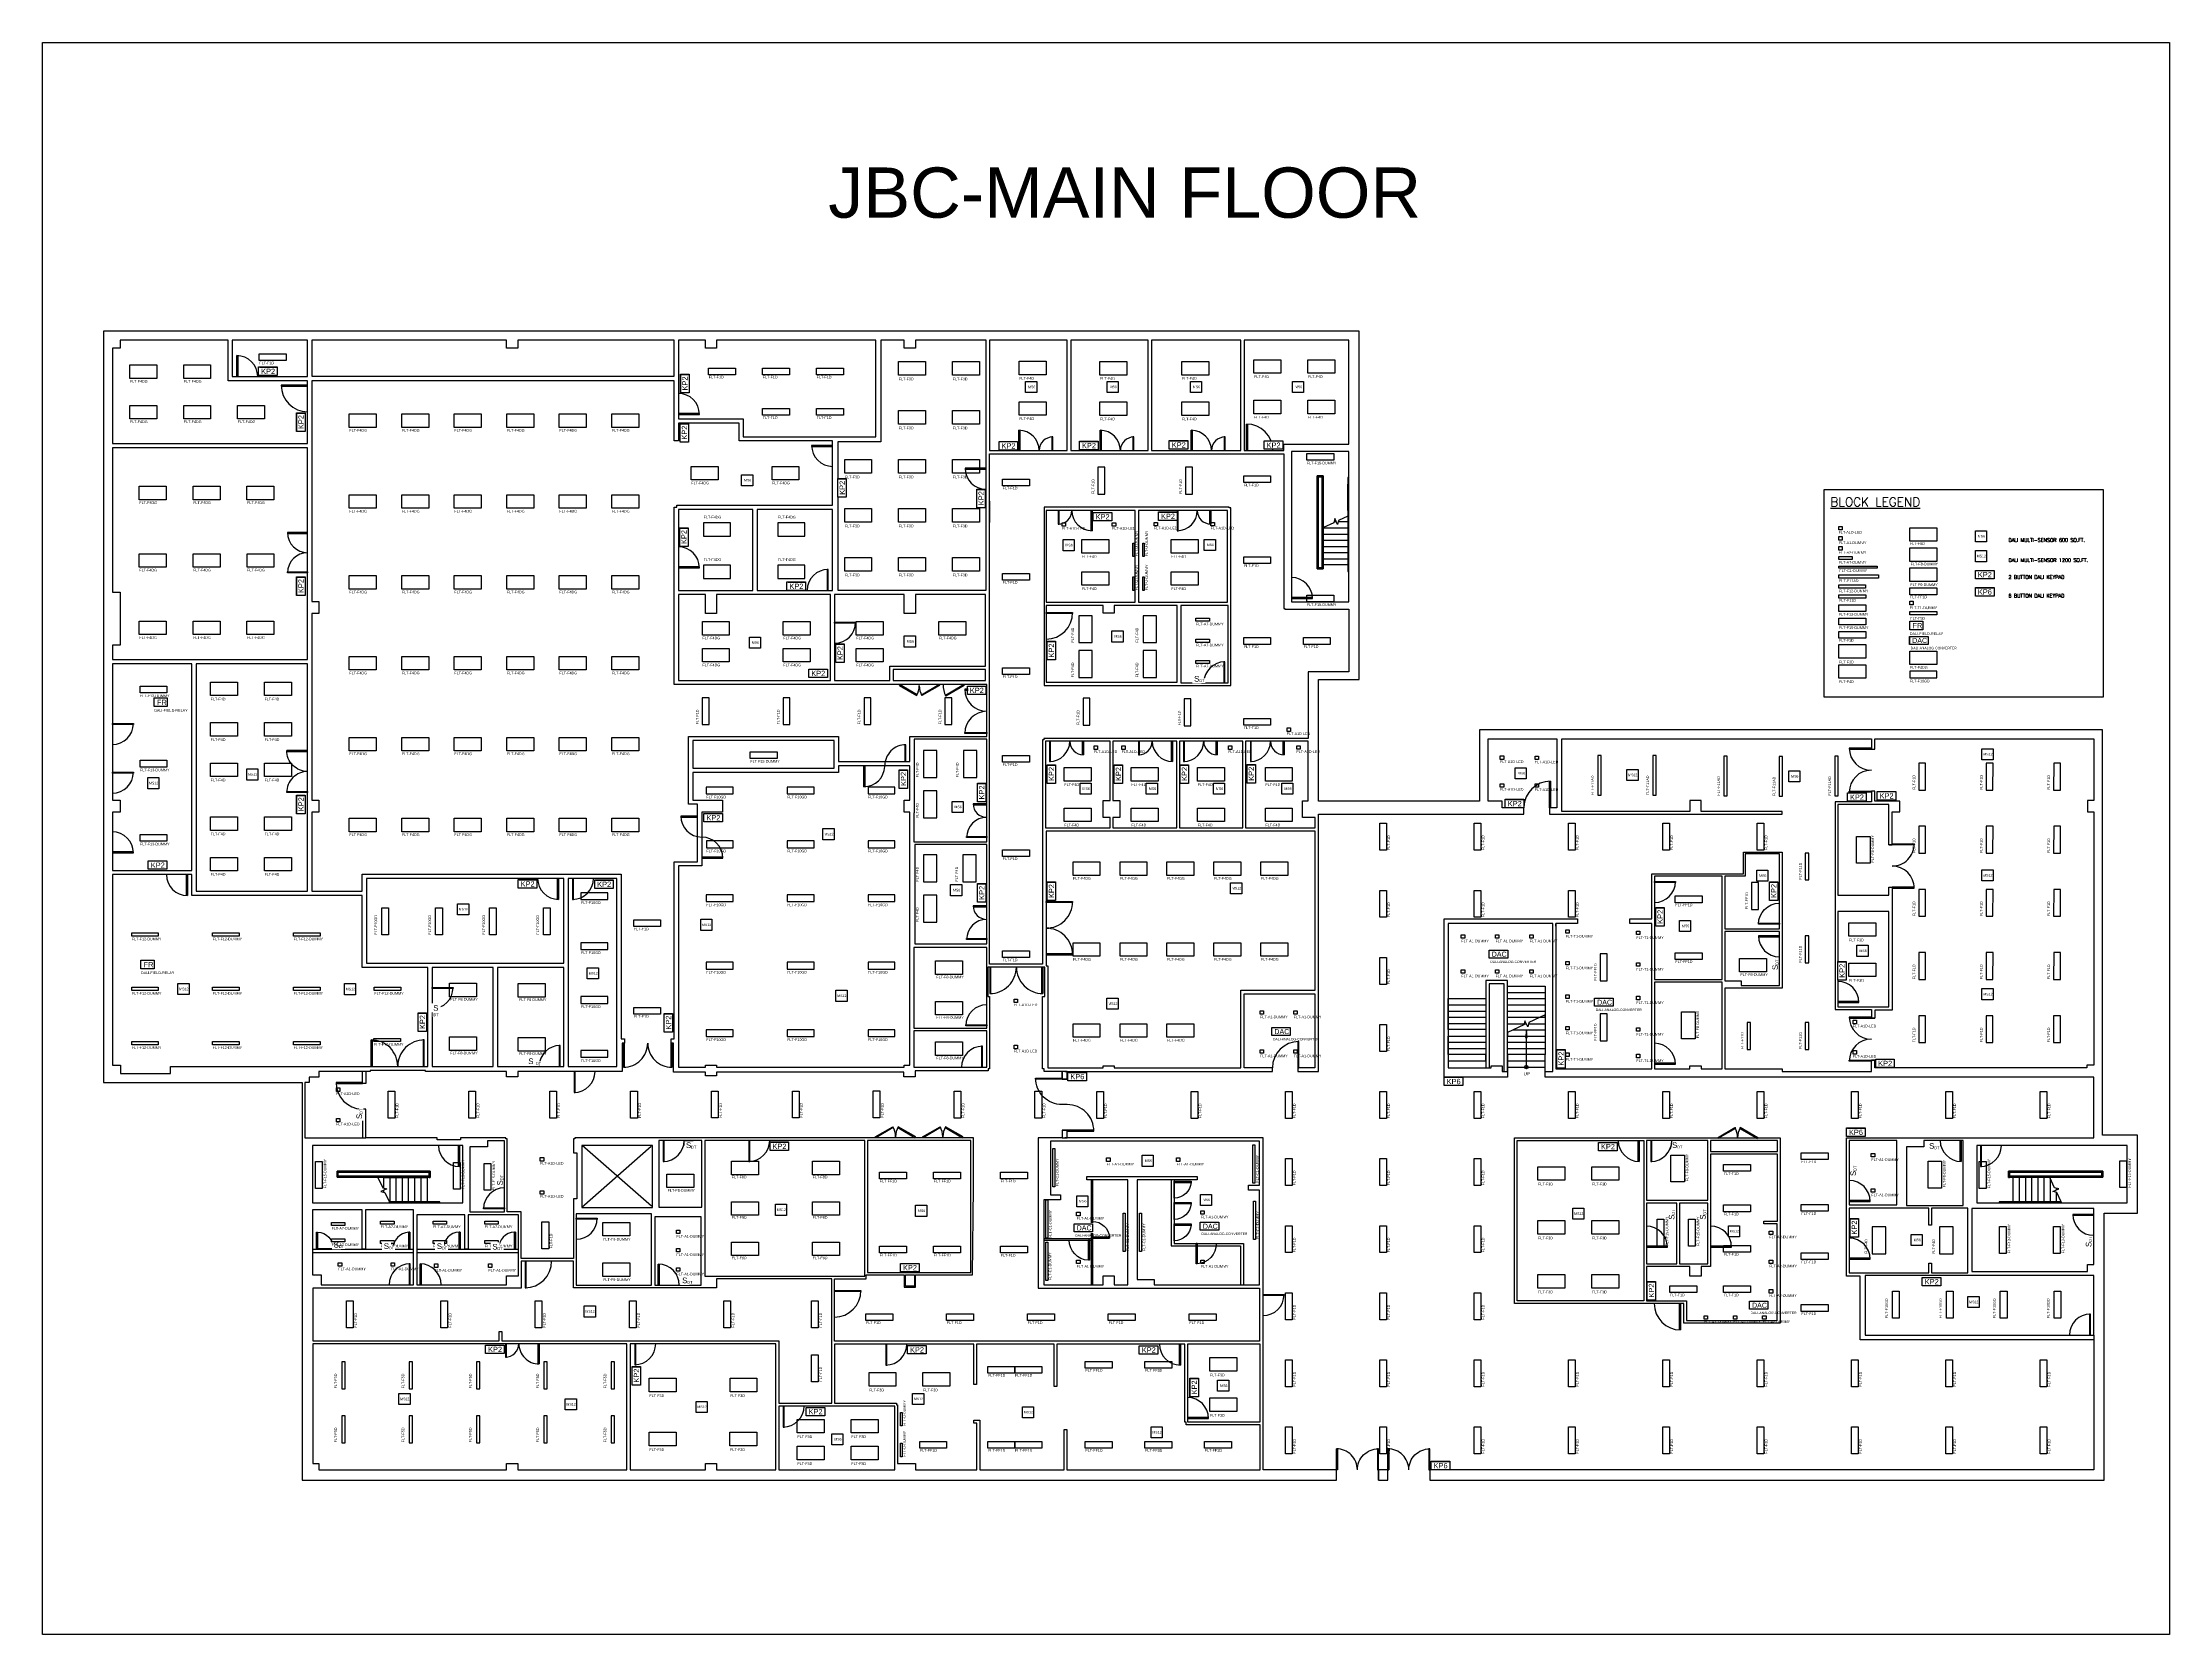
# Model space of a CAD drawing. Header units: inches. Extents: x 0 to 96268, y 0 to 72036.
import ezdxf
from ezdxf.enums import TextEntityAlignment as Align

# ---------------------------------------------------------------- set-up
doc = ezdxf.new("R2010")
doc.units = ezdxf.units.IN
doc.header["$MEASUREMENT"] = 0
doc.layers.get('0').update_dxf_attribs({"color": 255})
for name, color, linetype in [('FLT- Fixtures', 90, 'Continuous'), ('FLT- Peripherals', 170, 'Continuous'), ('NOTE', 2, 'Continuous')]:
    doc.layers.add(name, color=color, linetype=linetype)
doc.styles.add('RGVTXT', font='simplex.shx', dxfattribs={"height": 9})
doc.styles.get("Standard").update_dxf_attribs({"font": 'arial.ttf'})
doc.styles.add('XA-FP1$0$Arial_1', font='arial.ttf', dxfattribs={"height": 147.52994})

# ---------------------------------------------------------------- blocks, each defined once
blk = doc.blocks.new('FLT-DMS12')
at = {"layer": 'FLT- Peripherals'}
blk.add_lwpolyline([(0, 504), (504, 504), (504, 0), (0, 0)], close=True, dxfattribs=at)
at = {"layer": 'FLT- Peripherals', "insert": (57, 313), "char_height": 114.8, "attachment_point": 1}
blk.add_mtext('MS12', dxfattribs=at)
blk = doc.blocks.new('FLT-KP2')
at = {"layer": 'FLT- Peripherals', "insert": (112, 307), "char_height": 240, "attachment_point": 1, "bg_fill": 3, "box_fill_scale": 1.3, "bg_fill_color": 256, "bg_fill_transparency": 0}
blk.add_mtext('KP2', dxfattribs=at)
at = {"layer": 'FLT- Peripherals'}
blk.add_lwpolyline([(0, 0), (0, 384), (844, 384), (844, 0)], close=True, dxfattribs=at)
blk = doc.blocks.new('FLT-F4DG')
at = {"layer": 'FLT- Fixtures'}
blk.add_lwpolyline([(0, 610), (1219, 610), (1219, 0), (0, 0)], close=True, dxfattribs=at)
blk.add_attdef('FLT-F4DG', text='', height=120, dxfattribs=at).set_placement((6, -194), (806, -194), align=Align.ALIGNED)
blk = doc.blocks.new('FLT-F4D')
at = {"layer": 'FLT- Fixtures'}
blk.add_lwpolyline([(0, 610), (1219, 610), (1219, 0), (0, 0)], close=True, dxfattribs=at)
blk.add_attdef('FLT-F4D', text='', height=120, dxfattribs=at).set_placement((6, -216), (676, -216), align=Align.ALIGNED)
blk = doc.blocks.new('FLT-F13-DUMMY')
at = {"layer": 'FLT- Fixtures'}
blk.add_lwpolyline([(0, 305), (1219, 305), (1219, 0), (0, 0)], close=True, dxfattribs=at)
blk.add_attdef('FLT-F13-DUMMY', text='', height=120, dxfattribs=at).set_placement((2, -193), (1334, -193), align=Align.ALIGNED)
blk = doc.blocks.new('FLT-F12-DUMMY')
at = {"layer": 'FLT- Fixtures'}
blk.add_lwpolyline([(0, 150), (1200, 150), (1200, 0), (0, 0)], close=True, dxfattribs=at)
blk.add_attdef('FLT-F12-DUMMY', text='', height=120, dxfattribs=at).set_placement((4, -188), (1336, -188), align=Align.ALIGNED)
blk = doc.blocks.new('FLT-FR')
at = {"layer": 'FLT- Fixtures', "insert": (120, 307), "char_height": 240, "attachment_point": 1, "bg_fill": 3, "box_fill_scale": 1.5, "bg_fill_color": 256, "bg_fill_transparency": 0}
blk.add_mtext('FR', dxfattribs=at)
at = {"layer": 'FLT- Fixtures'}
blk.add_lwpolyline([(0, 0), (0, 384), (591, 384), (591, 0)], close=True, dxfattribs=at)
blk.add_attdef('DALI-FIELD-RELAY', text='', height=120, dxfattribs=at).set_placement((0, -240), (1509, -240), align=Align.ALIGNED)
blk = doc.blocks.new('FLT-MS6')
at = {"layer": 'FLT- Peripherals'}
blk.add_lwpolyline([(0, 504), (504, 504), (504, 0), (0, 0)], close=True, dxfattribs=at)
at = {"layer": 'FLT- Peripherals', "insert": (111, 313), "char_height": 114.8, "attachment_point": 1}
blk.add_mtext('MS6', dxfattribs=at)
blk = doc.blocks.new('FLT-F1D')
at = {"layer": 'FLT- Fixtures'}
blk.add_lwpolyline([(0, 0), (0, 305), (1219, 305), (1219, 0)], close=True, dxfattribs=at)
blk.add_attdef('FLT-F1D', text='', height=120, dxfattribs=at).set_placement((10, -164), (681, -164), align=Align.ALIGNED)
blk = doc.blocks.new('FLT-F15-DUMMY')
at = {"layer": 'FLT- Fixtures'}
blk.add_lwpolyline([(0, 305), (1219, 305), (1219, 0), (0, 0)], close=True, dxfattribs=at)
blk.add_attdef('FLT-F15-DUMMY', text='', height=120, dxfattribs=at).set_placement((6, -190), (1338, -190), align=Align.ALIGNED)
blk = doc.blocks.new('FLT-F8-DUMMY')
at = {"layer": 'FLT- Fixtures'}
blk.add_lwpolyline([(0, 610), (1219, 610), (1219, 0), (0, 0)], close=True, dxfattribs=at)
blk.add_attdef('FLT-F8-DUMMY', text='', height=120, dxfattribs=at).set_placement((36, -179), (1275, -179), align=Align.ALIGNED)
blk = doc.blocks.new('FLT-A1D-LED')
at = {"layer": 'FLT- Fixtures'}
blk.add_lwpolyline([(0, 156), (156, 156), (156, 0), (0, 0)], close=True, dxfattribs=at)
blk.add_attdef('FLT-A1D-LED', text='', height=120, dxfattribs=at).set_placement((-12, -164), (1050, -164), align=Align.ALIGNED)
blk = doc.blocks.new('FLT-A1-DUMMY')
at = {"layer": 'FLT- Fixtures'}
blk.add_lwpolyline([(0, 156), (156, 156), (156, 0), (0, 0)], close=True, dxfattribs=at)
blk.add_attdef('FLT-A1-DUMMY', text='', height=120, dxfattribs=at).set_placement((2, -185), (1250, -185), align=Align.ALIGNED)
blk = doc.blocks.new('FLT-DAC')
at = {"layer": 'FLT- Fixtures', "insert": (2.3, 5.8), "char_height": 4.5, "attachment_point": 1, "bg_fill": 3, "box_fill_scale": 1.5, "bg_fill_color": 256, "bg_fill_transparency": 0}
blk.add_mtext('DAC', dxfattribs=at)
at = {"layer": 'FLT- Fixtures'}
for p, q in [((0, 7.2), (16.5, 7.2)), ((0, 0), (0, 7.2)), ((16.5, 0), (0, 0)), ((16.5, 7.2), (16.5, 0))]:
    blk.add_line(p, q, dxfattribs=at)
blk.add_attdef('DALI-ANALOG-CONVERTER', (1, -4.3), '', height=2.2, dxfattribs=at)
blk = doc.blocks.new('FLT-T1-DUMMY')
at = {"layer": 'FLT- Fixtures'}
blk.add_lwpolyline([(0, 156), (156, 156), (156, 0), (0, 0)], close=True, dxfattribs=at)
blk.add_attdef('FLT-T1-DUMMY', text='', height=120, dxfattribs=at).set_placement((-1, -198), (1237, -198), align=Align.ALIGNED)
blk = doc.blocks.new('FLT-FF1D')
at = {"layer": 'FLT- Fixtures'}
blk.add_lwpolyline([(0, 0), (0, 305), (1219, 305), (1219, 0)], close=True, dxfattribs=at)
blk.add_attdef('FLT-FF1D', text='', height=120, dxfattribs=at).set_placement((12, -158), (785, -158), align=Align.ALIGNED)
blk = doc.blocks.new('FLT-F11D')
at = {"layer": 'FLT- Fixtures'}
blk.add_lwpolyline([(0, 0), (0, 152), (1220, 152), (1220, 0)], close=True, dxfattribs=at)
blk.add_attdef('FLT-F11D', text='', height=120, dxfattribs=at).set_placement((17, -162), (781, -162), align=Align.ALIGNED)
blk = doc.blocks.new('FLT-F11AD')
at = {"layer": 'FLT- Fixtures'}
blk.add_lwpolyline([(0, 0), (0, 152), (1800, 152), (1800, 0)], close=True, dxfattribs=at)
blk.add_attdef('FLT-F11AD', text='', height=120, dxfattribs=at).set_placement((14, -176), (890, -176), align=Align.ALIGNED)
blk = doc.blocks.new('FLT-F3D')
at = {"layer": 'FLT- Fixtures'}
blk.add_lwpolyline([(0, 610), (1219, 610), (1219, 0), (0, 0)], close=True, dxfattribs=at)
blk.add_attdef('FLT-F3D', text='', height=120, dxfattribs=at).set_placement((9, -236), (679, -236), align=Align.ALIGNED)
blk = doc.blocks.new('FLT-F10GD')
at = {"layer": 'FLT- Fixtures'}
blk.add_lwpolyline([(1219, 0), (1219, 305), (0, 305), (0, 0)], close=True, dxfattribs=at)
blk.add_attdef('FLT-F10GD', text='', height=120, dxfattribs=at).set_placement((2, -206), (896, -206), align=Align.ALIGNED)
blk = doc.blocks.new('FLT-A2-DUMMY')
at = {"layer": 'FLT- Fixtures'}
blk.add_lwpolyline([(0, 156), (156, 156), (156, 0), (0, 0)], close=True, dxfattribs=at)
blk.add_attdef('FLT-A2-DUMMY', text='', height=120, dxfattribs=at).set_placement((-2, -172), (1246, -172), align=Align.ALIGNED)
blk = doc.blocks.new('FLT-F8D')
at = {"layer": 'FLT- Fixtures'}
blk.add_lwpolyline([(0, 610), (1219, 610), (1219, 0), (0, 0)], close=True, dxfattribs=at)
blk.add_attdef('FLT-F8D', text='', height=120, dxfattribs=at).set_placement((6, -161), (676, -161), align=Align.ALIGNED)
blk = doc.blocks.new('FLT-C1-DUMMY')
at = {"layer": 'FLT- Fixtures'}
blk.add_lwpolyline([(0, 92), (1735, 92), (1735, 0), (0, 0)], close=True, dxfattribs=at)
blk.add_attdef('FLT-C1-DUMMY', text='', height=120, dxfattribs=at).set_placement((23, -163), (1280, -163), align=Align.ALIGNED)
blk = doc.blocks.new('FLT-F5D')
at = {"layer": 'FLT- Fixtures'}
blk.add_lwpolyline([(0, 0), (0, 152), (1219, 152), (1219, 0)], close=True, dxfattribs=at)
blk.add_attdef('FLT-F5D', text='', height=120, dxfattribs=at).set_placement((24, -220), (694, -220), align=Align.ALIGNED)
blk = doc.blocks.new('FLT-A7-DUMMY')
at = {"layer": 'FLT- Fixtures'}
blk.add_lwpolyline([(0, 0), (0, 138), (610, 138), (610, 0)], close=True, dxfattribs=at)
blk.add_attdef('FLT-A7-DUMMY', text='', height=120, dxfattribs=at).set_placement((2, -185), (1250, -185), align=Align.ALIGNED)
blk = doc.blocks.new('FLT-F9-DUMMY')
at = {"layer": 'FLT- Fixtures'}
blk.add_lwpolyline([(0, 610), (1219, 610), (1219, 0), (0, 0)], close=True, dxfattribs=at)
blk.add_attdef('FLT-F9-DUMMY', text='', height=120, dxfattribs=at).set_placement((21, -209), (1260, -209), align=Align.ALIGNED)
blk = doc.blocks.new('FLT-U-DUMMY')
at = {"layer": 'FLT- Fixtures'}
blk.add_lwpolyline([(610, 0), (0, 0), (0, 66), (610, 66)], close=True, dxfattribs=at)
blk.add_attdef('FLT-U-DUMMY', text='', height=120, dxfattribs=at).set_placement((8, -171), (1172, -171), align=Align.ALIGNED)
blk = doc.blocks.new('FLT-KP6')
at = {"layer": 'FLT- Peripherals', "insert": (112, 307), "char_height": 240, "attachment_point": 1, "bg_fill": 3, "box_fill_scale": 1.3, "bg_fill_color": 256, "bg_fill_transparency": 0}
blk.add_mtext('KP6', dxfattribs=at)
at = {"layer": 'FLT- Peripherals'}
blk.add_lwpolyline([(0, 0), (0, 384), (844, 384), (844, 0)], close=True, dxfattribs=at)

msp = doc.modelspace()

# ---------------------------------------------------------------- hatches: boundary and pattern name
msp.add_hatch(color=256).paths.add_polyline_path([(67202, 27019), (67160, 27337), (67118, 27019), (67162, 27019)], flags=0)

# ---------------------------------------------------------------- linework, layer by layer
for p, q in [((59083, 50857), (59083, 52052)), ((42865, 51290), (42865, 50323)), ((58459, 50357), (58555, 50357)), ((58650, 50357), (59083, 50357)), ((63439, 32379), (63439, 32379)), ((66305, 27637), (67160, 27637)), ((28491, 26764), (28491, 25664)), ((66305, 25957), (68015, 25957)), ((66305, 25677), (68015, 25677)), ((27555, 22077), (24405, 19327)), ((27569, 19377), (24427, 22127)), ((51982, 20507), (51982, 20457)), ((78648, 20597), (78648, 20597)), ((89465, 20677), (89465, 19573)), ((89745, 20677), (89745, 19573)), ((90025, 20677), (90025, 19573)), ((90305, 20677), (90305, 19573)), ((90585, 20677), (90585, 19573)), ((90865, 20649), (90865, 19573)), ((15450, 20006), (15450, 20102)), ((51982, 19544), (51982, 19494)), ((91145, 20191), (91145, 20113)), ((91145, 20000), (91145, 19573)), ((51982, 18575), (51982, 18525)), ((12220, 17437), (16785, 17437)), ((12399, 18211), (12449, 18211)), ((16941, 17437), (21543, 17437)), ((12220, 17281), (16785, 17281)), ((16941, 17281), (21543, 17281))]:
    msp.add_line(p, q)
at = {"flags": 128}
for points in [[(12000, 56704), (12000, 56730), (8400, 56730), (8400, 58572), (3510, 58572), (3510, 58205), (3160, 58205), (3160, 53886), (11942, 53886), (12000, 53886)], [(12000, 58572), (8590, 58572), (8590, 56920), (12000, 56920), (12000, 56943), (12000, 58250)], [(31715, 55009), (31715, 54199), (35856, 54199), (37720, 54199), (37720, 58572), (30510, 58572), (30510, 58205), (30000, 58205), (30000, 58572), (28780, 58572), (28780, 58570), (28780, 56704), (28780, 55009)], [(35989, 47254), (42709, 47254), (42709, 49810), (42709, 49810), (42709, 51290), (42709, 51290), (42709, 53416), (42709, 53575), (42709, 58572), (39510, 58572), (39510, 58205), (39000, 58205), (39000, 58572), (37948, 58572), (37948, 53971), (35989, 53971), (35989, 52376), (35989, 52376)], [(42865, 53574), (46381, 53574), (46381, 58572), (42865, 58572)], [(48507, 58572), (48002, 58572), (48002, 58572), (46537, 58572), (46537, 53574), (50037, 53574), (50037, 58572)], [(50193, 53574), (54233, 53574), (54233, 58572), (50193, 58572), (50193, 58405), (50193, 58099)], [(59122, 53868), (59122, 58566), (57510, 58572), (57510, 58572), (57004, 58572), (57004, 58572), (56505, 58572), (56505, 58572), (54389, 58572), (54389, 53574), (56183, 53574), (56183, 53868)], [(3160, 44117), (6855, 44117), (12000, 44117), (12000, 46250), (12000, 46703), (12000, 53696), (3160, 53696), (3160, 47167), (3510, 47167), (3510, 44767), (3160, 44767)], [(59130, 53527), (56530, 53527), (56530, 46727), (59130, 46727), (59130, 46835), (59130, 47897)], [(28780, 50909), (28780, 47245), (30045, 47245), (30465, 47245), (32155, 47245), (32155, 50909)], [(34277, 47245), (35756, 47245), (35761, 47245), (35761, 50909), (34277, 50909), (32345, 50909), (32345, 47245)], [(49450, 50862), (45421, 50862), (45421, 46712), (48002, 46712), (48507, 46712), (49450, 46712)], [(53633, 50862), (49606, 50862), (49606, 46712), (51440, 46712), (53437, 46712), (53633, 46712), (53633, 50845)], [(30510, 46205), (30000, 46205), (30000, 47055), (28780, 47055), (28780, 46604), (28780, 43170), (29240, 43170), (33942, 43170), (34560, 43170), (34560, 43170), (35142, 43170), (35142, 43170), (35661, 43170), (35661, 47055), (34277, 47055), (32250, 47055), (30510, 47055)], [(35856, 47055), (35851, 47055), (35851, 43170), (38347, 43170), (38347, 43820), (42675, 43820), (42675, 47055), (39510, 47055), (39510, 46205), (39000, 46205), (39000, 47055)], [(48507, 46556), (48507, 46219), (48002, 46219), (48002, 46556), (45421, 46556), (45421, 43113), (45421, 43096), (51362, 43096), (51362, 43155), (51362, 46066), (51362, 46556), (49528, 46556)], [(51518, 46556), (51518, 43064), (53665, 43064), (53665, 43499), (53665, 46556), (53375, 46556), (53375, 46556)], [(3160, 40857), (3160, 37748), (3510, 37748), (3510, 37205), (3160, 37205), (3160, 34574), (6760, 34574), (6760, 40857), (6760, 43927), (3160, 43927), (3160, 42615), (3160, 42508)], [(12000, 37250), (12000, 37703), (12000, 43927), (6950, 43927), (6950, 40857), (6950, 34479), (6950, 33632), (8917, 33632), (12000, 33632), (12000, 33634), (12000, 36804)], [(42675, 43170), (42675, 43670), (38497, 43670), (38497, 43170)], [(29430, 39198), (35835, 39198), (35835, 39408), (35835, 40450), (29430, 40450)], [(39443, 35864), (39464, 35864), (42741, 35864), (42741, 40478), (42741, 40516), (39445, 40516), (39445, 37768), (39445, 37768), (39445, 37186), (39443, 37186)], [(48002, 37219), (48002, 37734), (48316, 37734), (48316, 37853), (48316, 40416), (45389, 40416), (45389, 36506), (48316, 36506), (48316, 36966), (48002, 36966)], [(51335, 40416), (48440, 40416), (48440, 37733), (48763, 37733), (48763, 36966), (48440, 36966), (48440, 36506), (51335, 36506)], [(54325, 40416), (51459, 40416), (51459, 36506), (54325, 36506)], [(55952, 40416), (54449, 40416), (54449, 36506), (57599, 36506), (57599, 36966), (57028, 36966), (57028, 37717), (57282, 37717), (57282, 37861), (57282, 40416)], [(39000, 37748), (39255, 37748), (39255, 39313), (36025, 39313), (36025, 39008), (29430, 39008), (29430, 37748), (29745, 37748), (30045, 37748), (30465, 37748), (30778, 37748), (30778, 37205), (30510, 37205), (30465, 37205), (30045, 37205), (29840, 37205), (29840, 36804), (29840, 34779), (28780, 34779), (28780, 34404), (28780, 26859), (28780, 25667), (30000, 25667), (30000, 25757), (30510, 25757), (30510, 25667), (39002, 25667), (39002, 25754), (39255, 25754), (39255, 37205), (39000, 37205)], [(42741, 35740), (39483, 35740), (39483, 31246), (42741, 31246)], [(48507, 25734), (48507, 25633), (54231, 25633), (54231, 29152), (57409, 29152), (57568, 29152), (57599, 29152), (57599, 30707), (57599, 36350), (54387, 36350), (51397, 36350), (48378, 36350), (45480, 36350), (45421, 36350), (45421, 30262), (45494, 30262), (45494, 30109), (45494, 28875), (45494, 25633), (46343, 25633), (48002, 25633), (48002, 25734)], [(77062, 34319), (76149, 34319), (76149, 31937), (78614, 31937), (78614, 35319), (78602, 35319), (77062, 35319), (77062, 35305)], [(23600, 34214), (14656, 34214), (14656, 33537), (14656, 30440), (14656, 30370), (16135, 30370), (17535, 30370), (20495, 30370), (23600, 30370)], [(24391, 34214), (23790, 34214), (23790, 30275), (23790, 25705), (24007, 25705), (25059, 25705), (26000, 25705), (26000, 26859), (26000, 34214)], [(76025, 34319), (73049, 34319), (72958, 34319), (72958, 32120), (72958, 29638), (76025, 29638), (76025, 31875)], [(81262, 32708), (81262, 28401), (82773, 28401), (82853, 28401), (83560, 28401), (83560, 32708)], [(42741, 27433), (42741, 28871), (42741, 28871), (42741, 30262), (42741, 30262), (42741, 31090), (39464, 31090), (39443, 31090), (39443, 27433)], [(20400, 30180), (17630, 30180), (17630, 29358), (17630, 25705), (20400, 25705), (20400, 25763)], [(23600, 25705), (23600, 30180), (20590, 30180), (20590, 25705), (22430, 25705), (23481, 25705)], [(75067, 25734), (75067, 25601), (76025, 25601), (76025, 29301), (76025, 29514), (72958, 29514), (72958, 25601), (74562, 25601), (74562, 25734)], [(42741, 25667), (42741, 27309), (39443, 27309), (39443, 25667), (39624, 25667)], [(42017, 16380), (42017, 22353), (37341, 22353), (37341, 20377), (37341, 16380)], [(49950, 22321), (46343, 22321), (45623, 22321), (45623, 19898), (46082, 19898), (46082, 19672), (45569, 19672), (45322, 19672), (45322, 16268), (45322, 15822), (48002, 15822), (48002, 16235), (48507, 16235), (48507, 15822), (49115, 15822), (49115, 16007), (49115, 20565), (47263, 20565), (47263, 20721), (49331, 20721), (49950, 20721), (52263, 20721), (52263, 20565), (49950, 20565), (49547, 20565), (49547, 16069), (50315, 16069), (50315, 15822), (55079, 15822), (55087, 20110), (54584, 20110), (54584, 20336), (55087, 20336), (55087, 22321)], [(78524, 22353), (75502, 22353), (75502, 22262), (75502, 21853), (78523, 21853), (78524, 21853)], [(19020, 22127), (18920, 22127), (17868, 22127), (12220, 22127), (12220, 19527), (14540, 19527), (19020, 19527), (19020, 22126)], [(27605, 19327), (27605, 22127), (24405, 22127), (24405, 19701), (24405, 19701), (24405, 19327)], [(87550, 19527), (93078, 19527), (94350, 19527), (94350, 20996), (94350, 22052), (94350, 22127), (88711, 22127), (87550, 22127)], [(47527, 15822), (47478, 15822), (47478, 20565), (47527, 20565)], [(73966, 19523), (72594, 19523), (72594, 16774), (73051, 16774), (73051, 16774), (73966, 16774)], [(85438, 18517), (85376, 18517), (85376, 19292), (84363, 19292), (84146, 19292), (81772, 19292), (81772, 16366), (83560, 16366), (83562, 16366), (84067, 16366), (84067, 16366), (85376, 16366), (85376, 16802), (85438, 16802), (85500, 16802), (85500, 16366), (87140, 16366), (87140, 19292), (86989, 19292), (85500, 19292), (85500, 18517)], [(12220, 19211), (12220, 16277), (12605, 16277), (12605, 15822), (14540, 15822), (16785, 15822), (16785, 19211), (14618, 19211), (14618, 17437), (14462, 17437), (14462, 18971), (14462, 19211)], [(21002, 15822), (21002, 16234), (21543, 16234), (21543, 16949), (21543, 18993), (21122, 18993), (20816, 18993), (19311, 18993), (19263, 18993), (19263, 18971), (19263, 17437), (19107, 17437), (19107, 18993), (16941, 18993), (16941, 15822), (19185, 15822), (19185, 15822)], [(27562, 19039), (24155, 19039), (24155, 16949), (24155, 15806), (27562, 15806), (27562, 18934)], [(27718, 18901), (27718, 15808), (27718, 15806), (29814, 15806), (29814, 16234), (29814, 18901), (27874, 18901), (27855, 18901), (27730, 18901)], [(20663, 13715), (20787, 13715), (20787, 13282), (20885, 13282), (22751, 13282), (26523, 13282), (33258, 13282), (33320, 13282), (33320, 10459), (35720, 10459), (35720, 13142), (35720, 13204), (35720, 13282), (35720, 14905), (35720, 16086), (30507, 16086), (30507, 15806), (30509, 15806), (30509, 15682), (30507, 15682), (29892, 15682), (27640, 15682), (27569, 15682), (27560, 15682), (24031, 15682), (24031, 16887), (21667, 16887), (21667, 16234), (21667, 15666), (21002, 15666), (19185, 15666), (16863, 15666), (14540, 15666), (12605, 15666), (12228, 15666), (12228, 13715), (12228, 13282), (17301, 13282), (20300, 13282), (20663, 13282)], [(84070, 16242), (84067, 16242), (83562, 16242), (83560, 16242), (82494, 16242), (82494, 16218), (82494, 13568), (82494, 13548), (83988, 13548), (92842, 13548), (92842, 16240), (92562, 16240), (87235, 16240), (87235, 16242), (87138, 16242), (85438, 16242)], [(17301, 13158), (12228, 13158), (12228, 7734), (12507, 7734), (12507, 7450), (21002, 7450), (21002, 7734), (21507, 7734), (21507, 7450), (22751, 7450), (26445, 7450), (26445, 13158), (22751, 13158), (20885, 13158), (20725, 13158), (20300, 13158)], [(30507, 7734), (30507, 7450), (33196, 7450), (33196, 10397), (33196, 13144), (33196, 13158), (26601, 13158), (26601, 7450), (30002, 7450), (30002, 7734)], [(55119, 13142), (51827, 13142), (51827, 9615), (52405, 9615), (55119, 9615), (55119, 9874), (55119, 11594)], [(33320, 7450), (38574, 7450), (38574, 7679), (38574, 10147), (38574, 10335), (38521, 10335), (35782, 10335), (35720, 10335), (33320, 10335)]]:
    msp.add_lwpolyline(points, close=True, dxfattribs=at)
for points in [[(9741, 56920, 0.414213), (8791, 57870), (8836, 57870), (8836, 56920), (8791, 56920), (8791, 57870)], [(10800, 56529), (10800, 56484), (12000, 56484), (12000, 56529), (10800, 56529, 0.414213), (12000, 55329)], [(29730, 55210), (29730, 55254), (28780, 55254), (28780, 55210), (29730, 55210, 0.414213), (28780, 56160)], [(45109, 53574, 0.414213), (44194, 54489), (44239, 54489), (44239, 53574), (44194, 53574), (44194, 54489)], [(45724, 54189), (45679, 54189), (45679, 53574), (45724, 53574), (45724, 54189, 0.414213), (45109, 53574)], [(48785, 53574, 0.414213), (47870, 54489), (47915, 54489), (47915, 53574), (47870, 53574), (47870, 54489)], [(49400, 54189), (49355, 54189), (49355, 53574), (49400, 53574), (49400, 54189, 0.414213), (48785, 53574)], [(52909, 53574, 0.414213), (51994, 54489), (52039, 54489), (52039, 53574), (51994, 53574), (51994, 54489)], [(53524, 54189), (53479, 54189), (53479, 53574), (53524, 53574), (53524, 54189, 0.414213), (52909, 53574)], [(55689, 53574, 0.414213), (54489, 54774), (54534, 54774), (54534, 53574), (54489, 53574), (54489, 54774)], [(34811, 53808), (34811, 53763), (35761, 53763), (35761, 53808), (34811, 53808, 0.414213), (35761, 52858)], [(41759, 52771), (41759, 52726), (42709, 52726), (42709, 52771), (41759, 52771, 0.414213), (42709, 51821)], [(45973, 50247), (46018, 50247), (46018, 50862), (45973, 50862), (45973, 50247, 0.414213), (46588, 50862)], [(46588, 50862, 0.414213), (47503, 49947), (47458, 49947), (47458, 50862), (47503, 50862), (47503, 49947)], [(51353, 49947), (51398, 49947), (51398, 50862), (51353, 50862), (51353, 49947, 0.414213), (52268, 50862)], [(52268, 50862, 0.414213), (52883, 50247), (52838, 50247), (52838, 50862), (52883, 50862), (52883, 50247)], [(11085, 49866), (11085, 49821), (12000, 49821), (12000, 49866), (11085, 49866, 0.414213), (12000, 48951, 0.414213), (11085, 48036), (11085, 48081), (12000, 48081), (12000, 48036), (11085, 48036)], [(29730, 48269), (29730, 48313), (28780, 48313), (28780, 48269), (29730, 48269, 0.414213), (28780, 49219)], [(35560, 48195), (35515, 48195), (35515, 47245), (35560, 47245), (35560, 48195, 0.414213), (34610, 47245)], [(57480, 46878), (57480, 46923), (56530, 46923), (56530, 46878), (57480, 46878, 0.414213), (56530, 47828)], [(45421, 45039, 0.414213), (46621, 46239), (46621, 46194), (45421, 46194), (45421, 46239), (46621, 46239)], [(35851, 44856, 0.414213), (36801, 45806), (36801, 45762), (35851, 45762), (35851, 45806), (36801, 45806)], [(53514, 44014), (53469, 44014), (53469, 43064), (53514, 43064), (53514, 44014, 0.414213), (52564, 43064)], [(39559, 42484), (39582, 42523), (38789, 42980), (38767, 42941), (39559, 42484, 0.131697), (39682, 42941)], [(39682, 42941, 0.131697), (39804, 42484), (39782, 42523), (40574, 42980), (40597, 42941), (39804, 42484)], [(40761, 42980, 0.139979), (40889, 42466), (40866, 42505), (41689, 42980), (41712, 42941), (40889, 42466)], [(41741, 42773), (41741, 42728), (42741, 42728), (42741, 42773), (41741, 42773, 0.414213), (42741, 41773, 0.414213), (41741, 40773), (41741, 40818), (42741, 40818), (42741, 40773), (41741, 40773)], [(3160, 40268, 0.414213), (4110, 41218), (4110, 41173), (3160, 41173), (3160, 41218), (4110, 41218)], [(12000, 39050, -0.414265), (11050, 40000), (11050, 39955), (12000, 39955), (12000, 40000), (11050, 40000)], [(39073, 40263), (39028, 40263), (39028, 39503), (39073, 39503), (39073, 40263, 0.414265), (38123, 39313)], [(45579, 39501), (45624, 39501), (45624, 40416), (45579, 40416), (45579, 39501, 0.414213), (46494, 40416)], [(46494, 40416, 0.414213), (47109, 39801), (47064, 39801), (47064, 40416), (47109, 40416), (47109, 39801)], [(49612, 39801), (49657, 39801), (49657, 40416), (49612, 40416), (49612, 39801, 0.414213), (50227, 40416)], [(50227, 40416, 0.414213), (51142, 39501), (51097, 39501), (51097, 40416), (51142, 40416), (51142, 39501)], [(51641, 39501), (51686, 39501), (51686, 40416), (51641, 40416), (51641, 39501, 0.414213), (52556, 40416)], [(52556, 40416, 0.414213), (53171, 39801), (53126, 39801), (53126, 40416), (53171, 40416), (53171, 39801)], [(54667, 39501), (54712, 39501), (54712, 40416), (54667, 40416), (54667, 39501, 0.414213), (55582, 40416)], [(55582, 40416, 0.414213), (56197, 39801), (56152, 39801), (56152, 40416), (56197, 40416), (56197, 39801)], [(81775, 40108), (81775, 40063), (82775, 40063), (82775, 40108), (81775, 40108, 0.414213), (82775, 39108, 0.414213), (81775, 38108), (81775, 38153), (82775, 38153), (82775, 38108), (81775, 38108)], [(3160, 38068, 0.414213), (4110, 39018), (4110, 38973), (3160, 38973), (3160, 39018), (4110, 39018)], [(12000, 39050, 0.414265), (11050, 38100), (11050, 38145), (12000, 38145), (12000, 38100), (11050, 38100)], [(37173, 38363), (37173, 39283), (37173, 39313), (37218, 39313), (37218, 39283), (37218, 38363), (37173, 38363, 0.404792), (38123, 39283, 0.008112), (38123, 39313)], [(68251, 38607), (68251, 37440), (68251, 37407), (68206, 37407), (68206, 37440), (68206, 38607), (68251, 38607, 0.406138), (67052, 37440, 0.006913), (67051, 37407)], [(42126, 37591), (42126, 37546), (42741, 37546), (42741, 37591), (42126, 37591, 0.414213), (42741, 36976)], [(28890, 37035), (28890, 36990), (29650, 36990), (29650, 37035), (28890, 37035, 0.414213), (29840, 36085)], [(42741, 36976, 0.414213), (41826, 36061), (41826, 36106), (42741, 36106), (42741, 36061), (41826, 36061)], [(4110, 35368), (4110, 35413), (3160, 35413), (3160, 35368), (4110, 35368, 0.414213), (3160, 36318)], [(30790, 35135), (30790, 35180), (29840, 35180), (29840, 35135), (30790, 35135, 0.414213), (29840, 36085)], [(83716, 34770, 0.414265), (84716, 35770), (84716, 35725), (83716, 35725), (83716, 35770), (84716, 35770)], [(84716, 33770), (84716, 33815), (83716, 33815), (83716, 33770), (84716, 33770, 0.414265), (83716, 34770)], [(5609, 34384, 0.414213), (6559, 33434), (6514, 33434), (6514, 34384), (6559, 34384), (6559, 33434)], [(22408, 34214, 0.414213), (23358, 33264), (23313, 33264), (23313, 34214), (23358, 34214), (23358, 33264)], [(23991, 33264), (24036, 33264), (24036, 34214), (23991, 34214), (23991, 33264, 0.414213), (24941, 34214)], [(72958, 33120, 0.414213), (73908, 34070), (73908, 34025), (72958, 34025), (72958, 34070), (73908, 34070)], [(42126, 32973), (42126, 32928), (42741, 32928), (42741, 32973), (42126, 32973, 0.414213), (42741, 32358)], [(45421, 31960, 0.414265), (46621, 33160), (46621, 33115), (45421, 33115), (45421, 33160), (46621, 33160)], [(42741, 32358, 0.414213), (41826, 31443), (41826, 31488), (42741, 31488), (42741, 31443), (41826, 31443)], [(46621, 30760), (46621, 30805), (45421, 30805), (45421, 30760), (46621, 30760, 0.414265), (45421, 31960)], [(42876, 29000), (42921, 29000), (42921, 30200), (42876, 30200), (42876, 29000, 0.414265), (44076, 30200)], [(44076, 30200, 0.414265), (45276, 29000), (45231, 29000), (45231, 30200), (45276, 30200), (45276, 29000)], [(17630, 28319, 0.414213), (18580, 29269), (18580, 29224), (17630, 29224), (17630, 29269), (18580, 29269)], [(82212, 28602), (82212, 28647), (81262, 28647), (81262, 28602), (82212, 28602, 0.414213), (81262, 29552)], [(42741, 28497, 0.414213), (41791, 27547), (41791, 27592), (42741, 27592), (42741, 27547), (41791, 27547)], [(81775, 27939), (81775, 27894), (82775, 27894), (82775, 27939), (81775, 27939, 0.414213), (82775, 26939, 0.414213), (81775, 25939), (81775, 25984), (82775, 25984), (82775, 25939), (81775, 25939)], [(16079, 25705, 0.414265), (14879, 26905), (14924, 26905), (14924, 25705), (14879, 25705), (14879, 26905)], [(17279, 26905), (17234, 26905), (17234, 25705), (17279, 25705), (17279, 26905, 0.414265), (16079, 25705)], [(23430, 26655), (23385, 26655), (23385, 25705), (23430, 25705), (23430, 26655, 0.414213), (22480, 25705)], [(26291, 25664), (26336, 25664), (26336, 26764), (26291, 26764), (26291, 25664, 0.414265), (27391, 26764)], [(27391, 26764, 0.414265), (28491, 25664), (28446, 25664), (28446, 26764)], [(42540, 26617), (42495, 26617), (42495, 25667), (42540, 25667), (42540, 26617, 0.414213), (41590, 25667)], [(56868, 26833), (56823, 26833), (56823, 25633), (56868, 25633), (56868, 26833, 0.414213), (55668, 25633)], [(73908, 25802), (73908, 25847), (72958, 25847), (72958, 25802), (73908, 25802, 0.414213), (72958, 26752)], [(24058, 24527), (24103, 24527), (24103, 25477), (24058, 25477), (24058, 24527, 0.414213), (25008, 25477)], [(47583, 22777), (47583, 22822), (46383, 22822), (46383, 22777), (47583, 22777, 0.414265), (46383, 23977), (46146, 23977, -0.414265), (44946, 25177), (46146, 25177), (46146, 25132), (44946, 25132), (44946, 25177)], [(13286, 24975), (13286, 24930), (14451, 24930), (14486, 24930), (14486, 24975), (13286, 24975, 0.405676), (14451, 23776, 0.007309), (14486, 23775)], [(31965, 21403), (32010, 21403), (32010, 22353), (31965, 22353), (31965, 21403, 0.414213), (32915, 22353)], [(38608, 22516, 0.131697), (38486, 22973), (38508, 22934), (37716, 22477), (37693, 22516), (38486, 22973)], [(38731, 22973), (38708, 22934), (39501, 22477), (39523, 22516), (38731, 22973, 0.131697), (38608, 22516)], [(40749, 22516, 0.131697), (40626, 22973), (40648, 22934), (39856, 22477), (39834, 22516), (40626, 22973)], [(40871, 22973), (40849, 22934), (41641, 22477), (41664, 22516), (40871, 22973, 0.131697), (40749, 22516)], [(71319, 22353, 0.414213), (72269, 21403), (72224, 21403), (72224, 22353), (72269, 22353), (72269, 21403)], [(76721, 22477, 0.131697), (76598, 22934), (76621, 22895), (75828, 22438), (75806, 22477), (76598, 22934)], [(76843, 22934), (76821, 22895), (77613, 22438), (77636, 22477), (76843, 22934, 0.131697), (76721, 22477)], [(17919, 22127, 0.414213), (18869, 21177), (18824, 21177), (18824, 22127), (18869, 22127), (18869, 21177)], [(87711, 21177), (87756, 21177), (87756, 22127), (87711, 22127), (87711, 21177, 0.414213), (88661, 22127)], [(24155, 17883, 0.414213), (25105, 18833), (25105, 18788), (24155, 18788), (24155, 18833), (25105, 18833)], [(16625, 18199), (16575, 18199, 0.395151), (15861, 17437)], [(18904, 18211), (18854, 18211, 0.395151), (18140, 17449)], [(21406, 18211), (21356, 18211, 0.395151), (20642, 17449)], [(82722, 16985), (82722, 17030), (81772, 17030), (81772, 16985), (82722, 16985, 0.414213), (81772, 17935)], [(16633, 16772), (16588, 16772), (16588, 15822), (16633, 15822), (16633, 16772, 0.414213), (15683, 15822)], [(18041, 15822, 0.414213), (17091, 16772), (17136, 16772), (17136, 15822), (17091, 15822), (17091, 16772)], [(21839, 15687), (21884, 15687), (21884, 16887), (21839, 16887), (21839, 15687, 0.414213), (23039, 16887)], [(28819, 15806, 0.414213), (27869, 16756), (27914, 16756), (27914, 15806), (27869, 15806), (27869, 16756)], [(35844, 14361, 0.414213), (37044, 15561), (37044, 15516), (35844, 15516), (35844, 15561), (37044, 15561)], [(55243, 14429, 0.414213), (56193, 15379), (56193, 15334), (55243, 15334), (55243, 15379), (56193, 15379)], [(72944, 14977, 0.414213), (74144, 13777), (74099, 13777), (74099, 14977), (74144, 14977), (74144, 13777)], [(92692, 14498), (92647, 14498), (92647, 13548), (92692, 13548), (92692, 14498, 0.414213), (91742, 13548)], [(20948, 12548), (20993, 12548), (20993, 13158), (20948, 13158), (20948, 12548, 0.414265), (21558, 13158)], [(21558, 13158, 0.414265), (22473, 12243), (22428, 12243), (22428, 13158), (22473, 13158), (22473, 12243)], [(26802, 12208), (26847, 12208), (26847, 13158), (26802, 13158), (26802, 12208, 0.414213), (27752, 13158)], [(38172, 12192), (38217, 12192), (38217, 13142), (38172, 13142), (38172, 12192, 0.414213), (39122, 13142)], [(50551, 13142, 0.414213), (51501, 12192), (51456, 12192), (51456, 13142), (51501, 13142), (51501, 12192)], [(52777, 9775), (52777, 9820), (51827, 9820), (51827, 9775), (52777, 9775, 0.414213), (51827, 10725)], [(33520, 9385), (33565, 9385), (33565, 10335), (33520, 10335), (33520, 9385, 0.414213), (34470, 10335)], [(59511, 7450, 0.414265), (58561, 8400), (58606, 8400), (58606, 7450), (58561, 7450), (58561, 8400)], [(59511, 7450, -0.414265), (60461, 8400), (60416, 8400), (60416, 7450), (60461, 7450), (60461, 8400)], [(61839, 7450, 0.414265), (60889, 8400), (60934, 8400), (60934, 7450), (60889, 7450), (60889, 8400)], [(61839, 7450, -0.414265), (62789, 8400), (62744, 8400), (62744, 7450), (62789, 7450), (62789, 8400)]]:
    msp.add_lwpolyline(points, format="xyb")
for points in [[(12190, 56943), (28590, 56943), (28590, 58572), (21510, 58572), (21510, 58205), (21000, 58205), (21000, 58572), (12190, 58572), (12190, 58205), (12190, 58205)], [(56228, 46392), (59130, 46392), (59130, 46277), (59130, 46277), (59130, 43561), (57755, 43561), (57518, 43561), (57282, 43561), (57282, 43561), (57282, 43499), (57282, 41262), (57282, 40540), (54387, 40540), (51397, 40540), (48378, 40540), (45327, 40540), (45327, 40478), (45265, 40478), (45265, 36581), (45265, 36518), (45265, 36428), (45265, 30324), (42865, 30324), (42865, 31168), (42865, 35802), (42865, 53418), (46459, 53418), (50115, 53418), (54311, 53418), (56189, 53418), (56189, 50983), (56189, 46431), (56228, 46431)], [(57924, 52314), (57924, 52390), (57735, 52390), (57735, 52259), (57735, 48342), (57735, 48262), (57965, 48262), (57965, 48222), (57695, 48222), (57695, 48342), (57695, 52259), (57695, 52430), (57964, 52430), (57964, 52314), (57964, 48262), (57964, 52314), (57964, 52430), (57695, 52430), (57695, 52259), (57695, 48342), (57695, 48222), (57965, 48222), (57965, 48262), (57735, 48262), (57735, 48342), (57735, 52259), (57735, 52390), (57924, 52390), (57924, 52314), (57924, 48262)], [(59083, 52352), (59083, 48101), (59125, 48101), (59125, 52352)], [(68489, 32058), (68489, 32179), (68489, 32058)], [(63615, 27372), (63615, 27652), (65325, 27652), (65325, 27372)], [(67160, 27337), (67118, 27019), (67162, 27019), (67202, 27019)], [(65325, 25957), (65325, 26237), (63615, 26237), (63615, 25957)], [(13450, 20692), (13330, 20692), (13330, 20961), (13505, 20961), (17440, 20961), (17539, 20961), (17539, 20677), (17499, 20677), (17499, 20921), (17440, 20921), (13505, 20921), (13370, 20921), (13370, 20732), (13450, 20732), (17499, 20732), (13450, 20732), (13370, 20732), (13370, 20921), (13505, 20921), (17440, 20921), (17499, 20921), (17499, 20677), (17539, 20677), (17539, 20961), (17440, 20961), (13505, 20961), (13330, 20961), (13330, 20692), (13450, 20692), (17499, 20692)], [(93122, 20732), (93209, 20732), (93209, 20921), (93037, 20921), (89105, 20921), (89030, 20921), (89030, 20677), (88990, 20677), (88990, 20961), (89105, 20961), (93037, 20961), (93249, 20961), (93249, 20692), (93122, 20692), (89030, 20692), (93122, 20692), (93249, 20692), (93249, 20961), (93037, 20961), (89105, 20961), (88990, 20961), (88990, 20677), (89030, 20677), (89030, 20921), (89105, 20921), (93037, 20921), (93209, 20921), (93209, 20732), (93122, 20732), (89030, 20732)], [(15716, 19531), (17385, 19531), (17985, 19531), (17985, 19573), (17385, 19573), (15696, 19573)], [(91366, 19573), (89160, 19573), (88560, 19573), (88560, 19531), (89160, 19531), (91386, 19531), (91388, 19527)], [(16625, 17437), (16575, 17437), (16575, 18199), (16575, 17437), (16625, 17437), (16625, 18199)], [(18904, 17449), (18854, 17449), (18854, 18211), (18854, 17449), (18904, 17449), (18904, 18211)], [(21406, 17449), (21356, 17449), (21356, 18211), (21356, 17449), (21406, 17449), (21406, 18211)], [(47527, 17926), (47527, 17976), (48289, 17976), (47527, 17976), (47527, 17926), (48289, 17926)], [(52212, 17686), (52262, 17686), (52262, 16770), (52262, 17686), (52212, 17686), (52212, 16770)], [(38698, 10147), (38698, 7734), (39000, 7734), (39002, 7734), (39507, 7734), (39507, 7450), (42294, 7450), (42294, 9564), (42149, 9564), (42149, 9704), (42418, 9704), (42418, 9564), (42418, 7450), (46242, 7450), (46242, 9279), (46366, 9279), (46366, 7450), (52405, 7450), (55119, 7450), (55119, 9491), (52405, 9491), (51765, 9491), (51765, 9604), (51703, 9604), (51703, 13142), (50307, 13142), (45916, 13142), (45916, 11224), (45795, 11224), (45795, 11304), (45795, 13142), (42271, 13142), (42271, 11304), (42209, 11304), (42147, 11304), (42147, 13142), (41965, 13142), (38658, 13142), (35844, 13142), (35844, 10459), (38658, 10459), (38658, 10397), (38698, 10397)]]:
    msp.add_lwpolyline(points, close=True)
for points in [[(45343, 50862), (45343, 42940), (51440, 42940), (51521, 42940), (51593, 42940), (53789, 42940), (53789, 43499), (53789, 45776), (53789, 46634), (53789, 50983), (53711, 50983), (53711, 51018), (49528, 51018), (45343, 51018), (45343, 50862)], [(59083, 50603), (58663, 50407), (58618, 50222), (58492, 50492), (58447, 50306), (57980, 50089), (57980, 50077)], [(57980, 49797), (57980, 50077), (59083, 50077)], [(57980, 49517), (57980, 49797), (59083, 49797)], [(57980, 49237), (57980, 49517), (59083, 49517)], [(57980, 48957), (57980, 49237), (59083, 49237)], [(57980, 48677), (57980, 48957), (59083, 48957)], [(59083, 48397), (57980, 48397), (57980, 48677), (59083, 48677)], [(17234, 25705), (17440, 25705), (17440, 30180), (16135, 30180), (16135, 30180), (14466, 30180), (14466, 33442), (6760, 33442), (6760, 34384), (3160, 34384), (3160, 34131), (3160, 25760), (3525, 25760), (3525, 25382), (5797, 25382), (5797, 25705), (17234, 25705)], [(68015, 25477), (68365, 25477), (68365, 32179), (65990, 32179), (63615, 32179), (63615, 25633), (65228, 25633), (65562, 25633), (65562, 25734), (66067, 25734), (66067, 25477), (66305, 25477), (66305, 29596), (65325, 29596), (65325, 25633)], [(66149, 25477), (66149, 29440), (65481, 29440), (65481, 25633)], [(66305, 29052), (66305, 29332), (68015, 29332), (68015, 29052)], [(66305, 28772), (66305, 29052), (68015, 29052), (68015, 28772)], [(63615, 28492), (63615, 28772), (65325, 28772), (65325, 28492)], [(63615, 28212), (63615, 28492), (65325, 28492), (65325, 28212)], [(63615, 27932), (63615, 28212), (65325, 28212), (65325, 27932)], [(63615, 27652), (63615, 27932), (65325, 27932), (65325, 27652)], [(66305, 28492), (66305, 28772), (68015, 28772), (68015, 28492)], [(66305, 28212), (66305, 28492), (68015, 28492), (68015, 28212)], [(66305, 27932), (66305, 28212), (68015, 28212), (68015, 27932)], [(68015, 27917), (68015, 28035), (67268, 27687), (67223, 27502), (67097, 27772), (67052, 27586), (66305, 27238), (66305, 27077)], [(66305, 27652), (66305, 27932), (68015, 27932), (68015, 27637)], [(63615, 26797), (63615, 27077), (65325, 27077), (65325, 26797)], [(66305, 26797), (66305, 27077), (68015, 27077), (68015, 26797)], [(66559, 27357), (68015, 27357), (68015, 27077)], [(67160, 25677), (67160, 25957), (67160, 26237), (67160, 26517), (67160, 26797), (67160, 27077), (67160, 27337)], [(67255, 27637), (68015, 27637), (68015, 27357)], [(63615, 26517), (63615, 26797), (65325, 26797), (65325, 26517)], [(63615, 26237), (63615, 26517), (65325, 26517), (65325, 26237)], [(66305, 26517), (66305, 26797), (68015, 26797), (68015, 26517)], [(66305, 26237), (66305, 26517), (68015, 26517), (68015, 26237)], [(46146, 22822), (46146, 22477), (46383, 22477), (46383, 22822), (46146, 22822), (46383, 22822)], [(15450, 20677), (15182, 20677), (15400, 20210), (15585, 20165), (15315, 20039), (15500, 19994), (15718, 19527)], [(15450, 20197), (15450, 20677), (15730, 20677)], [(15730, 19573), (15730, 20677), (16010, 20677)], [(16010, 19573), (16010, 20677), (16290, 20677)], [(16290, 19573), (16290, 20677), (16570, 20677)], [(16570, 19573), (16570, 20677), (16850, 20677)], [(16850, 19573), (16850, 20677), (17130, 20677)], [(17130, 19573), (17130, 20677), (17410, 20677), (17410, 19573)], [(51220, 20565), (51220, 17686), (54354, 17686), (54354, 15822)], [(91366, 19573), (91170, 19994), (90985, 20039), (91255, 20165), (91070, 20210), (90852, 20677), (90840, 20677), (90560, 20677), (90280, 20677), (90000, 20677), (89720, 20677), (89440, 20677), (89185, 20677), (89185, 19573)], [(60461, 6977), (60889, 6977), (60889, 7450), (60934, 7450), (60461, 7450), (60461, 7450), (60461, 6977), (60461, 7450)]]:
    msp.add_lwpolyline(points)
msp.add_lwpolyline([(14630, 25477), (12510, 25477), (12510, 25477), (12510, 25477), (12507, 25219), (12064, 25219), (12064, 25179), (12064, 24977), (11871, 24977), (11871, 22477), (14630, 22477), (14630, 23776)], dxfattribs=at)
for points in [[(51220, 20507), (51982, 20507), (51982, 20457), (51220, 20457), (51220, 20507), (51220, 20457), (51982, 20457, -0.395151), (51220, 19743)], [(51220, 19544), (51982, 19544), (51982, 19494), (51220, 19494), (51220, 19544), (51220, 19494), (51982, 19494, -0.395151), (51220, 18780)], [(51220, 18575), (51982, 18575), (51982, 18525), (51220, 18525), (51220, 18575), (51220, 18525), (51982, 18525, -0.395151), (51220, 17811)], [(12399, 17449), (12399, 18211), (12449, 18211), (12449, 17449), (12399, 17449), (12449, 17449), (12449, 18211, -0.395151), (13163, 17449)], [(47385, 17847), (47385, 16931), (47335, 16931), (47335, 17847), (47385, 17847), (47335, 17847), (47335, 16931, -0.398319), (46468, 17847)]]:
    msp.add_lwpolyline(points, format="xyb", close=True)
msp.add_circle((67160, 25677), 79.4)
at = {"layer": 'NOTE'}
msp.add_lwpolyline([(80637, 51813), (93273, 51813), (93273, 42420), (80637, 42420)], close=True, dxfattribs=at)

# ---------------------------------------------------------------- block references
at = {"layer": 'FLT- Fixtures'}
for name, p, values in [('FLT-F4DG', (3950, 56839), {'FLT-F4DG': 'FLT-F4DG'}), ('FLT-F4DG', (6390, 56839), {'FLT-F4DG': 'FLT-F4DG'}), ('FLT-F1D', (30149, 57001), {'FLT-F1D': 'FLT-F1D'}), ('FLT-F1D', (32589, 57001), {'FLT-F1D': 'FLT-F1D'}), ('FLT-F1D', (35029, 57001), {'FLT-F1D': 'FLT-F1D'}), ('FLT-F3D', (38748, 56991), {'FLT-F3D': 'FLT-F3D'}), ('FLT-F3D', (41188, 56991), {'FLT-F3D': 'FLT-F3D'}), ('FLT-F4D', (44200, 57003), {'FLT-F4D': 'FLT-F4D'}), ('FLT-F4D', (47861, 56991), {'FLT-F4D': 'FLT-F4D'}), ('FLT-F4D', (51564, 56991), {'FLT-F4D': 'FLT-F4D'}), ('FLT-F4D', (54832, 57070), {'FLT-F4D': 'FLT-F4D'}), ('FLT-F4D', (57271, 57070), {'FLT-F4D': 'FLT-F4D'}), ('FLT-F4D', (54832, 55240), {'FLT-F4D': 'FLT-F4D'}), ('FLT-F4D', (57271, 55240), {'FLT-F4D': 'FLT-F4D'}), ('FLT-F4DG', (3950, 55009), {'FLT-F4DG': 'FLT-F4DG'}), ('FLT-F4DG', (6390, 55009), {'FLT-F4DG': 'FLT-F4DG'}), ('FLT-F4DG', (8830, 55009), {'FLT-F4DG': 'FLT-F4DG'}), ('FLT-F4DG', (13881, 54624), {'FLT-F4DG': 'FLT-F4DG'}), ('FLT-F4DG', (16258, 54624), {'FLT-F4DG': 'FLT-F4DG'}), ('FLT-F4DG', (18634, 54624), {'FLT-F4DG': 'FLT-F4DG'}), ('FLT-F4DG', (21011, 54624), {'FLT-F4DG': 'FLT-F4DG'}), ('FLT-F4DG', (23388, 54624), {'FLT-F4DG': 'FLT-F4DG'}), ('FLT-F4DG', (25765, 54624), {'FLT-F4DG': 'FLT-F4DG'}), ('FLT-F1D', (32588, 55171), {'FLT-F1D': 'FLT-F1D'}), ('FLT-F1D', (35028, 55171), {'FLT-F1D': 'FLT-F1D'}), ('FLT-F3D', (38748, 54773), {'FLT-F3D': 'FLT-F3D'}), ('FLT-F3D', (41188, 54773), {'FLT-F3D': 'FLT-F3D'}), ('FLT-F4D', (44200, 55172), {'FLT-F4D': 'FLT-F4D'}), ('FLT-F4D', (47860, 55161), {'FLT-F4D': 'FLT-F4D'}), ('FLT-F4D', (51563, 55161), {'FLT-F4D': 'FLT-F4D'}), ('FLT-F3D', (38748, 52556), {'FLT-F3D': 'FLT-F3D'}), ('FLT-F3D', (41188, 52556), {'FLT-F3D': 'FLT-F3D'}), ('FLT-F15-DUMMY', (57220, 53137), {'FLT-F15-DUMMY': 'FLT-F15-DUMMY'}), ('FLT-F4DG', (29358, 52241), {'FLT-F4DG': 'FLT-F4DG'}), ('FLT-F4DG', (33019, 52241), {'FLT-F4DG': 'FLT-F4DG'}), ('FLT-F1D', (43447, 51979), {'FLT-F1D': 'FLT-F1D'}), ('FLT-F1D', (54367, 52122), {'FLT-F1D': 'FLT-F1D'}), ('FLT-F4DG', (4374, 51347), {'FLT-F4DG': 'FLT-F4DG'}), ('FLT-F4DG', (6814, 51347), {'FLT-F4DG': 'FLT-F4DG'}), ('FLT-F4DG', (9254, 51347), {'FLT-F4DG': 'FLT-F4DG'}), ('FLT-F4DG', (13881, 50964), {'FLT-F4DG': 'FLT-F4DG'}), ('FLT-F4DG', (16258, 50964), {'FLT-F4DG': 'FLT-F4DG'}), ('FLT-F4DG', (18634, 50964), {'FLT-F4DG': 'FLT-F4DG'}), ('FLT-F4DG', (21011, 50964), {'FLT-F4DG': 'FLT-F4DG'}), ('FLT-F4DG', (23388, 50964), {'FLT-F4DG': 'FLT-F4DG'}), ('FLT-F4DG', (25765, 50964), {'FLT-F4DG': 'FLT-F4DG'}), ('FLT-F3D', (36308, 50338), {'FLT-F3D': 'FLT-F3D'}), ('FLT-F3D', (38748, 50338), {'FLT-F3D': 'FLT-F3D'}), ('FLT-A1D-LED', (52884, 50167), {'FLT-A1D-LED': 'FLT-A1D-LED'}), ('FLT-A1D-LED', (81303, 49979), {'FLT-A1D-LED': 'FLT-A1D-LED'}), ('FLT-F8D', (84517, 49467), {'FLT-F8D': 'FLT-F8D'}), ('FLT-F4D', (47036, 48935), {'FLT-F4D': 'FLT-F4D'}), ('FLT-F4D', (51084, 48935), {'FLT-F4D': 'FLT-F4D'}), ('FLT-A1-DUMMY', (81303, 49525), {'FLT-A1-DUMMY': 'FLT-A1-DUMMY'}), ('FLT-A2-DUMMY', (81303, 49072), {'FLT-A2-DUMMY': 'FLT-A2-DUMMY'}), ('FLT-F8-DUMMY', (84517, 48559), {'FLT-F8-DUMMY': 'FLT-F8-DUMMY'}), ('FLT-F4DG', (4375, 48297), {'FLT-F4DG': 'FLT-F4DG'}), ('FLT-F4DG', (6815, 48297), {'FLT-F4DG': 'FLT-F4DG'}), ('FLT-F4DG', (9255, 48297), {'FLT-F4DG': 'FLT-F4DG'}), ('FLT-F3D', (36308, 48121), {'FLT-F3D': 'FLT-F3D'}), ('FLT-F3D', (38748, 48121), {'FLT-F3D': 'FLT-F3D'}), ('FLT-F3D', (41188, 48121), {'FLT-F3D': 'FLT-F3D'}), ('FLT-F1D', (54367, 48462), {'FLT-F1D': 'FLT-F1D'}), ('FLT-A7-DUMMY', (81303, 48636), {'FLT-A7-DUMMY': 'FLT-A7-DUMMY'}), ('FLT-C1-DUMMY', (81303, 48246), {'FLT-C1-DUMMY': 'FLT-C1-DUMMY'}), ('FLT-F9-DUMMY', (84517, 47652), {'FLT-F9-DUMMY': 'FLT-F9-DUMMY'}), ('FLT-F4DG', (13881, 47304), {'FLT-F4DG': 'FLT-F4DG'}), ('FLT-F4DG', (16258, 47304), {'FLT-F4DG': 'FLT-F4DG'}), ('FLT-F4DG', (18634, 47304), {'FLT-F4DG': 'FLT-F4DG'}), ('FLT-F4DG', (21011, 47304), {'FLT-F4DG': 'FLT-F4DG'}), ('FLT-F4DG', (23388, 47304), {'FLT-F4DG': 'FLT-F4DG'}), ('FLT-F4DG', (25765, 47304), {'FLT-F4DG': 'FLT-F4DG'}), ('FLT-F1D', (43447, 47709), {'FLT-F1D': 'FLT-F1D'}), ('FLT-F4D', (47036, 47480), {'FLT-F4D': 'FLT-F4D'}), ('FLT-F4D', (51084, 47480), {'FLT-F4D': 'FLT-F4D'}), ('FLT-F11AD', (81303, 47795), {'FLT-F11AD': 'FLT-F11AD'}), ('FLT-F12-DUMMY', (81303, 47348), {'FLT-F12-DUMMY': 'FLT-F12-DUMMY'}), ('FLT-FF1D', (84517, 47049), {'FLT-FF1D': 'FLT-FF1D'}), ('FLT-F15-DUMMY', (57220, 46727), {'FLT-F15-DUMMY': 'FLT-F15-DUMMY'}), ('FLT-F11D', (81303, 46895), {'FLT-F11D': 'FLT-F11D'}), ('FLT-F13-DUMMY', (81303, 46292), {'FLT-F13-DUMMY': 'FLT-F13-DUMMY'}), ('FLT-T1-DUMMY', (84517, 46595), {'FLT-T1-DUMMY': 'FLT-T1-DUMMY'}), ('FLT-F5D', (84517, 46145), {'FLT-F5D': 'FLT-F5D'}), ('FLT-F4DG', (4374, 45247), {'FLT-F4DG': 'FLT-F4DG'}), ('FLT-F4DG', (6814, 45247), {'FLT-F4DG': 'FLT-F4DG'}), ('FLT-F4DG', (9254, 45247), {'FLT-F4DG': 'FLT-F4DG'}), ('FLT-F4DG', (29864, 45226), {'FLT-F4DG': 'FLT-F4DG'}), ('FLT-F4DG', (33524, 45226), {'FLT-F4DG': 'FLT-F4DG'}), ('FLT-F4DG', (36828, 45226), {'FLT-F4DG': 'FLT-F4DG'}), ('FLT-F4DG', (40566, 45226), {'FLT-F4DG': 'FLT-F4DG'}), ('FLT-A7-DUMMY', (52207, 45846), {'FLT-A7-DUMMY': 'FLT-A7-DUMMY'}), ('FLT-F15-DUMMY', (81303, 45690), {'FLT-F15-DUMMY': 'FLT-F15-DUMMY'}), ('FLT-F1D', (81303, 45087), {'FLT-F1D': 'FLT-F1D'}), ('FLT-F4DG', (29864, 44006), {'FLT-F4DG': 'FLT-F4DG'}), ('FLT-F4DG', (36828, 44006), {'FLT-F4DG': 'FLT-F4DG'}), ('FLT-A7-DUMMY', (52207, 44894), {'FLT-A7-DUMMY': 'FLT-A7-DUMMY'}), ('FLT-F1D', (54367, 44802), {'FLT-F1D': 'FLT-F1D'}), ('FLT-F1D', (57067, 44802), {'FLT-F1D': 'FLT-F1D'}), ('FLT-F3D', (81303, 44180), {'FLT-F3D': 'FLT-F3D'}), ('FLT-F4DG', (84517, 43892), {'FLT-F4DG': 'FLT-F4DG'}), ('FLT-F4DG', (13881, 43644), {'FLT-F4DG': 'FLT-F4DG'}), ('FLT-F4DG', (16258, 43644), {'FLT-F4DG': 'FLT-F4DG'}), ('FLT-F4DG', (18634, 43644), {'FLT-F4DG': 'FLT-F4DG'}), ('FLT-F4DG', (21011, 43644), {'FLT-F4DG': 'FLT-F4DG'}), ('FLT-F4DG', (23388, 43644), {'FLT-F4DG': 'FLT-F4DG'}), ('FLT-F4DG', (25765, 43644), {'FLT-F4DG': 'FLT-F4DG'}), ('FLT-F1D', (43447, 43439), {'FLT-F1D': 'FLT-F1D'}), ('FLT-A7-DUMMY', (52207, 43942), {'FLT-A7-DUMMY': 'FLT-A7-DUMMY'}), ('FLT-F4D', (81303, 43272), {'FLT-F4D': 'FLT-F4D'}), ('FLT-F10GD', (84517, 43289), {'FLT-F10GD': 'FLT-F10GD'}), ('FLT-F13-DUMMY', (4412, 42607), {'FLT-F13-DUMMY': 'FLT-F13-DUMMY'}), ('FLT-F4D', (7603, 42482), {'FLT-F4D': 'FLT-F4D'}), ('FLT-F4D', (10042, 42482), {'FLT-F4D': 'FLT-F4D'}), ('FLT-F1D', (54367, 41142), {'FLT-F1D': 'FLT-F1D'}), ('FLT-F4D', (7604, 40652), {'FLT-F4D': 'FLT-F4D'}), ('FLT-F4D', (10043, 40652), {'FLT-F4D': 'FLT-F4D'}), ('FLT-F4DG', (13881, 39984), {'FLT-F4DG': 'FLT-F4DG'}), ('FLT-F4DG', (16258, 39984), {'FLT-F4DG': 'FLT-F4DG'}), ('FLT-F4DG', (18634, 39984), {'FLT-F4DG': 'FLT-F4DG'}), ('FLT-F4DG', (21011, 39984), {'FLT-F4DG': 'FLT-F4DG'}), ('FLT-F4DG', (23388, 39984), {'FLT-F4DG': 'FLT-F4DG'}), ('FLT-F4DG', (25765, 39984), {'FLT-F4DG': 'FLT-F4DG'}), ('FLT-A1D-LED', (56329, 40865), {'FLT-A1D-LED': 'FLT-A1D-LED'}), ('FLT-F13-DUMMY', (4412, 39252), {'FLT-F13-DUMMY': 'FLT-F13-DUMMY'}), ('FLT-F15-DUMMY', (32028, 39639), {'FLT-F15-DUMMY': 'FLT-F15-DUMMY'}), ('FLT-F1D', (43447, 39465), {'FLT-F1D': 'FLT-F1D'}), ('FLT-A1D-LED', (47597, 40048), {'FLT-A1D-LED': 'FLT-A1D-LED'}), ('FLT-A1D-LED', (48850, 40048), {'FLT-A1D-LED': 'FLT-A1D-LED'}), ('FLT-A1D-LED', (53679, 40048), {'FLT-A1D-LED': 'FLT-A1D-LED'}), ('FLT-A1D-LED', (56768, 40057), {'FLT-A1D-LED': 'FLT-A1D-LED'}), ('FLT-A1D-LED', (65979, 39597), {'FLT-A1D-LED': 'FLT-A1D-LED'}), ('FLT-A1D-LED', (67555, 39590), {'FLT-A1D-LED': 'FLT-A1D-LED'}), ('FLT-F4D', (7603, 38822), {'FLT-F4D': 'FLT-F4D'}), ('FLT-F4D', (10042, 38822), {'FLT-F4D': 'FLT-F4D'}), ('FLT-F10GD', (30043, 38041), {'FLT-F10GD': 'FLT-F10GD'}), ('FLT-F10GD', (33703, 38041), {'FLT-F10GD': 'FLT-F10GD'}), ('FLT-A1D-LED', (65979, 38341), {'FLT-A1D-LED': 'FLT-A1D-LED'}), ('FLT-A1D-LED', (67555, 38334), {'FLT-A1D-LED': 'FLT-A1D-LED'}), ('FLT-F4D', (7603, 36382), {'FLT-F4D': 'FLT-F4D'}), ('FLT-F4DG', (13881, 36324), {'FLT-F4DG': 'FLT-F4DG'}), ('FLT-F4DG', (16258, 36324), {'FLT-F4DG': 'FLT-F4DG'}), ('FLT-F4DG', (18634, 36324), {'FLT-F4DG': 'FLT-F4DG'}), ('FLT-F4DG', (21011, 36324), {'FLT-F4DG': 'FLT-F4DG'}), ('FLT-F4DG', (23388, 36324), {'FLT-F4DG': 'FLT-F4DG'}), ('FLT-F4DG', (25765, 36324), {'FLT-F4DG': 'FLT-F4DG'}), ('FLT-F4D', (46241, 36787), {'FLT-F4D': 'FLT-F4D'}), ('FLT-F4D', (49280, 36787), {'FLT-F4D': 'FLT-F4D'}), ('FLT-F4D', (52282, 36786), {'FLT-F4D': 'FLT-F4D'}), ('FLT-F4D', (55346, 36787), {'FLT-F4D': 'FLT-F4D'}), ('FLT-F13-DUMMY', (4412, 35897), {'FLT-F13-DUMMY': 'FLT-F13-DUMMY'}), ('FLT-F10GD', (30045, 35602), {'FLT-F10GD': 'FLT-F10GD'}), ('FLT-F10GD', (33704, 35602), {'FLT-F10GD': 'FLT-F10GD'}), ('FLT-F10GD', (37363, 35602), {'FLT-F10GD': 'FLT-F10GD'}), ('FLT-F4D', (7603, 34552), {'FLT-F4D': 'FLT-F4D'}), ('FLT-F4D', (10042, 34552), {'FLT-F4D': 'FLT-F4D'}), ('FLT-F1D', (43447, 35204), {'FLT-F1D': 'FLT-F1D'}), ('FLT-F4DG', (46643, 34346), {'FLT-F4DG': 'FLT-F4DG'}), ('FLT-F4DG', (48768, 34346), {'FLT-F4DG': 'FLT-F4DG'}), ('FLT-F4DG', (50893, 34346), {'FLT-F4DG': 'FLT-F4DG'}), ('FLT-F4DG', (53018, 34346), {'FLT-F4DG': 'FLT-F4DG'}), ('FLT-F4DG', (55142, 34346), {'FLT-F4DG': 'FLT-F4DG'}), ('FLT-F10GD', (30043, 33162), {'FLT-F10GD': 'FLT-F10GD'}), ('FLT-F10GD', (33703, 33162), {'FLT-F10GD': 'FLT-F10GD'}), ('FLT-F10GD', (37362, 33162), {'FLT-F10GD': 'FLT-F10GD'}), ('FLT-FF1D', (73892, 33113), {'FLT-FF1D': 'FLT-FF1D'}), ('FLT-F1D', (26756, 32033), {'FLT-F1D': 'FLT-F1D'}), ('FLT-T1-DUMMY', (68948, 31729), {'FLT-T1-DUMMY': 'FLT-T1-DUMMY'}), ('FLT-F3D', (81757, 31599), {'FLT-F3D': 'FLT-F3D'}), ('FLT-F12-DUMMY', (4040, 31599), {'FLT-F12-DUMMY': 'FLT-F12-DUMMY'}), ('FLT-F12-DUMMY', (7700, 31599), {'FLT-F12-DUMMY': 'FLT-F12-DUMMY'}), ('FLT-F12-DUMMY', (11360, 31599), {'FLT-F12-DUMMY': 'FLT-F12-DUMMY'}), ('FLT-F10GD', (24369, 30996), {'FLT-F10GD': 'FLT-F10GD'}), ('FLT-F1D', (43447, 30629), {'FLT-F1D': 'FLT-F1D'}), ('FLT-F4DG', (46643, 30686), {'FLT-F4DG': 'FLT-F4DG'}), ('FLT-F4DG', (48768, 30686), {'FLT-F4DG': 'FLT-F4DG'}), ('FLT-F4DG', (50893, 30686), {'FLT-F4DG': 'FLT-F4DG'}), ('FLT-F4DG', (53018, 30686), {'FLT-F4DG': 'FLT-F4DG'}), ('FLT-F4DG', (55142, 30686), {'FLT-F4DG': 'FLT-F4DG'}), ('FLT-A1-DUMMY', (64213, 31503), {'FLT-A1-DUMMY': 'FLT-A1-DUMMY'}), ('FLT-A1-DUMMY', (65763, 31503), {'FLT-A1-DUMMY': 'FLT-A1-DUMMY'}), ('FLT-A1-DUMMY', (67313, 31503), {'FLT-A1-DUMMY': 'FLT-A1-DUMMY'}), ('FLT-FF1D', (73892, 30543), {'FLT-FF1D': 'FLT-FF1D'}), ('FLT-F10GD', (30043, 30112), {'FLT-F10GD': 'FLT-F10GD'}), ('FLT-F10GD', (33703, 30112), {'FLT-F10GD': 'FLT-F10GD'}), ('FLT-F10GD', (37362, 30112), {'FLT-F10GD': 'FLT-F10GD'}), ('FLT-F8-DUMMY', (40420, 29867), {'FLT-F8-DUMMY': 'FLT-F8-DUMMY'}), ('FLT-A1-DUMMY', (64213, 29920), {'FLT-A1-DUMMY': 'FLT-A1-DUMMY'}), ('FLT-A1-DUMMY', (65763, 29920), {'FLT-A1-DUMMY': 'FLT-A1-DUMMY'}), ('FLT-A1-DUMMY', (67313, 29920), {'FLT-A1-DUMMY': 'FLT-A1-DUMMY'}), ('FLT-T1-DUMMY', (68948, 30299), {'FLT-T1-DUMMY': 'FLT-T1-DUMMY'}), ('FLT-T1-DUMMY', (72139, 30240), {'FLT-T1-DUMMY': 'FLT-T1-DUMMY'}), ('FLT-F3D', (81757, 29769), {'FLT-F3D': 'FLT-F3D'}), ('FLT-F12-DUMMY', (4040, 29137), {'FLT-F12-DUMMY': 'FLT-F12-DUMMY'}), ('FLT-F12-DUMMY', (7700, 29137), {'FLT-F12-DUMMY': 'FLT-F12-DUMMY'}), ('FLT-F12-DUMMY', (11360, 29137), {'FLT-F12-DUMMY': 'FLT-F12-DUMMY'}), ('FLT-F12-DUMMY', (15011, 29137), {'FLT-F12-DUMMY': 'FLT-F12-DUMMY'}), ('FLT-F8-DUMMY', (18425, 28858), {'FLT-F8-DUMMY': 'FLT-F8-DUMMY'}), ('FLT-F8-DUMMY', (21534, 28842), {'FLT-F8-DUMMY': 'FLT-F8-DUMMY'}), ('FLT-T1-DUMMY', (68948, 28784), {'FLT-T1-DUMMY': 'FLT-T1-DUMMY'}), ('FLT-T1-DUMMY', (72139, 28725), {'FLT-T1-DUMMY': 'FLT-T1-DUMMY'}), ('FLT-F10GD', (24370, 28556), {'FLT-F10GD': 'FLT-F10GD'}), ('FLT-F8-DUMMY', (40420, 28037), {'FLT-F8-DUMMY': 'FLT-F8-DUMMY'}), ('FLT-A1D-LED', (43977, 28595), {'FLT-A1D-LED': 'FLT-A1D-LED'}), ('FLT-A1-DUMMY', (56629, 28069), {'FLT-A1-DUMMY': 'FLT-A1-DUMMY'}), ('FLT-F12-DUMMY', (15000, 26825), {'FLT-F12-DUMMY': 'FLT-F12-DUMMY'}), ('FLT-F8-DUMMY', (18420, 26427), {'FLT-F8-DUMMY': 'FLT-F8-DUMMY'}), ('FLT-F8-DUMMY', (21534, 26402), {'FLT-F8-DUMMY': 'FLT-F8-DUMMY'}), ('FLT-F10GD', (30043, 27062), {'FLT-F10GD': 'FLT-F10GD'}), ('FLT-F10GD', (33703, 27062), {'FLT-F10GD': 'FLT-F10GD'}), ('FLT-F10GD', (37363, 27062), {'FLT-F10GD': 'FLT-F10GD'}), ('FLT-F4DG', (46643, 27026), {'FLT-F4DG': 'FLT-F4DG'}), ('FLT-F4DG', (48768, 27026), {'FLT-F4DG': 'FLT-F4DG'}), ('FLT-F4DG', (50893, 27026), {'FLT-F4DG': 'FLT-F4DG'}), ('FLT-T1-DUMMY', (68948, 27357), {'FLT-T1-DUMMY': 'FLT-T1-DUMMY'}), ('FLT-T1-DUMMY', (72139, 27298), {'FLT-T1-DUMMY': 'FLT-T1-DUMMY'}), ('FLT-A1D-LED', (81947, 27635), {'FLT-A1D-LED': 'FLT-A1D-LED'}), ('FLT-F12-DUMMY', (4040, 26688), {'FLT-F12-DUMMY': 'FLT-F12-DUMMY'}), ('FLT-F12-DUMMY', (7700, 26688), {'FLT-F12-DUMMY': 'FLT-F12-DUMMY'}), ('FLT-F12-DUMMY', (11360, 26688), {'FLT-F12-DUMMY': 'FLT-F12-DUMMY'}), ('FLT-F10GD', (24370, 26116), {'FLT-F10GD': 'FLT-F10GD'}), ('FLT-F8-DUMMY', (40420, 26204), {'FLT-F8-DUMMY': 'FLT-F8-DUMMY'}), ('FLT-A1D-LED', (43977, 26505), {'FLT-A1D-LED': 'FLT-A1D-LED'}), ('FLT-A1-DUMMY', (56629, 26306), {'FLT-A1-DUMMY': 'FLT-A1-DUMMY'}), ('FLT-T1-DUMMY', (72139, 26097), {'FLT-T1-DUMMY': 'FLT-T1-DUMMY'}), ('FLT-A1D-LED', (81945, 26262), {'FLT-A1D-LED': 'FLT-A1D-LED'}), ('FLT-A1D-LED', (13299, 24577), {'FLT-A1D-LED': 'FLT-A1D-LED'}), ('FLT-A1D-LED', (13299, 23199), {'FLT-A1D-LED': 'FLT-A1D-LED'}), ('FLT-A1D-LED', (22530, 21424), {'FLT-A1D-LED': 'FLT-A1D-LED'}), ('FLT-F8D', (31190, 20802), {'FLT-F8D': 'FLT-F8D'}), ('FLT-F8D', (34850, 20802), {'FLT-F8D': 'FLT-F8D'}), ('FLT-A1-DUMMY', (48161, 21406), {'FLT-A1-DUMMY': 'FLT-A1-DUMMY'}), ('FLT-A1-DUMMY', (51325, 21406), {'FLT-A1-DUMMY': 'FLT-A1-DUMMY'}), ('FLT-F1D', (76090, 20960), {'FLT-F1D': 'FLT-F1D'}), ('FLT-F1D', (79600, 21491), {'FLT-F1D': 'FLT-F1D'}), ('FLT-A1-DUMMY', (82772, 21611), {'FLT-A1-DUMMY': 'FLT-A1-DUMMY'}), ('FLT-F8-DUMMY', (28255, 20218), {'FLT-F8-DUMMY': 'FLT-F8-DUMMY'}), ('FLT-FF1D', (37886, 20616), {'FLT-FF1D': 'FLT-FF1D'}), ('FLT-FF1D', (40325, 20616), {'FLT-FF1D': 'FLT-FF1D'}), ('FLT-F1D', (43359, 20617), {'FLT-F1D': 'FLT-F1D'}), ('FLT-F3D', (67685, 20557), {'FLT-F3D': 'FLT-F3D'}), ('FLT-F3D', (70125, 20557), {'FLT-F3D': 'FLT-F3D'}), ('FLT-A1D-LED', (22530, 19924), {'FLT-A1D-LED': 'FLT-A1D-LED'}), ('FLT-F8D', (31190, 18972), {'FLT-F8D': 'FLT-F8D'}), ('FLT-F8D', (34850, 18972), {'FLT-F8D': 'FLT-F8D'}), ('FLT-F1D', (76090, 19130), {'FLT-F1D': 'FLT-F1D'}), ('FLT-F1D', (79600, 19150), {'FLT-F1D': 'FLT-F1D'}), ('FLT-A1-DUMMY', (82772, 20014), {'FLT-A1-DUMMY': 'FLT-A1-DUMMY'}), ('FLT-A7-DUMMY', (15300, 18571), {'FLT-A7-DUMMY': 'FLT-A7-DUMMY'}), ('FLT-A7-DUMMY', (17676, 18571), {'FLT-A7-DUMMY': 'FLT-A7-DUMMY'}), ('FLT-A7-DUMMY', (20014, 18571), {'FLT-A7-DUMMY': 'FLT-A7-DUMMY'}), ('FLT-F9-DUMMY', (25356, 18034), {'FLT-F9-DUMMY': 'FLT-F9-DUMMY'}), ('FLT-A1-DUMMY', (28692, 18137), {'FLT-A1-DUMMY': 'FLT-A1-DUMMY'}), ('FLT-F3D', (67685, 18117), {'FLT-F3D': 'FLT-F3D'}), ('FLT-F3D', (70125, 18117), {'FLT-F3D': 'FLT-F3D'}), ('FLT-A7-DUMMY', (15300, 17696), {'FLT-A7-DUMMY': 'FLT-A7-DUMMY'}), ('FLT-A7-DUMMY', (17676, 17696), {'FLT-A7-DUMMY': 'FLT-A7-DUMMY'}), ('FLT-A7-DUMMY', (20014, 17696), {'FLT-A7-DUMMY': 'FLT-A7-DUMMY'}), ('FLT-A1-DUMMY', (28692, 17315), {'FLT-A1-DUMMY': 'FLT-A1-DUMMY'}), ('FLT-F8D', (31190, 17142), {'FLT-F8D': 'FLT-F8D'}), ('FLT-F8D', (34850, 17142), {'FLT-F8D': 'FLT-F8D'}), ('FLT-FF1D', (40325, 17262), {'FLT-FF1D': 'FLT-FF1D'}), ('FLT-F1D', (43359, 17262), {'FLT-F1D': 'FLT-F1D'}), ('FLT-F1D', (76090, 17300), {'FLT-F1D': 'FLT-F1D'}), ('FLT-A2-DUMMY', (78157, 18097), {'FLT-A2-DUMMY': 'FLT-A2-DUMMY'}), ('FLT-A1-DUMMY', (13386, 16667), {'FLT-A1-DUMMY': 'FLT-A1-DUMMY'}), ('FLT-A1-DUMMY', (15776, 16667), {'FLT-A1-DUMMY': 'FLT-A1-DUMMY'}), ('FLT-A1-DUMMY', (17741, 16608), {'FLT-A1-DUMMY': 'FLT-A1-DUMMY'}), ('FLT-A1-DUMMY', (20180, 16608), {'FLT-A1-DUMMY': 'FLT-A1-DUMMY'}), ('FLT-F9-DUMMY', (25356, 16203), {'FLT-F9-DUMMY': 'FLT-F9-DUMMY'}), ('FLT-A1-DUMMY', (28692, 16433), {'FLT-A1-DUMMY': 'FLT-A1-DUMMY'}), ('FLT-A1-DUMMY', (46802, 16781), {'FLT-A1-DUMMY': 'FLT-A1-DUMMY'}), ('FLT-A1-DUMMY', (52426, 16781), {'FLT-A1-DUMMY': 'FLT-A1-DUMMY'}), ('FLT-A2-DUMMY', (78156, 16780), {'FLT-A2-DUMMY': 'FLT-A2-DUMMY'}), ('FLT-F1D', (79600, 16962), {'FLT-F1D': 'FLT-F1D'}), ('FLT-F3D', (67685, 15677), {'FLT-F3D': 'FLT-F3D'}), ('FLT-F3D', (70125, 15677), {'FLT-F3D': 'FLT-F3D'}), ('FLT-F1D', (73650, 15470), {'FLT-F1D': 'FLT-F1D'}), ('FLT-F1D', (37261, 14211), {'FLT-F1D': 'FLT-F1D'}), ('FLT-F1D', (40919, 14211), {'FLT-F1D': 'FLT-F1D'}), ('FLT-F1D', (44579, 14211), {'FLT-F1D': 'FLT-F1D'}), ('FLT-F1D', (48239, 14211), {'FLT-F1D': 'FLT-F1D'}), ('FLT-F1D', (51899, 14211), {'FLT-F1D': 'FLT-F1D'}), ('FLT-A2-DUMMY', (75210, 14265), {'FLT-A2-DUMMY': 'FLT-A2-DUMMY'}), ('FLT-F3D', (52830, 11920), {'FLT-F3D': 'FLT-F3D'}), ('FLT-F3D', (31117, 10980), {'FLT-F3D': 'FLT-F3D'}), ('FLT-F3D', (37409, 11239), {'FLT-F3D': 'FLT-F3D'}), ('FLT-F3D', (39849, 11239), {'FLT-F3D': 'FLT-F3D'}), ('FLT-FF1D', (42792, 11827), {'FLT-FF1D': 'FLT-FF1D'}), ('FLT-FF1D', (44012, 11827), {'FLT-FF1D': 'FLT-FF1D'}), ('FLT-FF1D', (47193, 12048), {'FLT-FF1D': 'FLT-FF1D'}), ('FLT-F3D', (52830, 10090), {'FLT-F3D': 'FLT-F3D'}), ('FLT-F3D', (36598, 9124), {'FLT-F3D': 'FLT-F3D'}), ('FLT-F3D', (27459, 8540), {'FLT-F3D': 'FLT-F3D'}), ('FLT-F3D', (31115, 8540), {'FLT-F3D': 'FLT-F3D'}), ('FLT-FF1D', (39701, 8424), {'FLT-FF1D': 'FLT-FF1D'}), ('FLT-FF1D', (42792, 8423), {'FLT-FF1D': 'FLT-FF1D'}), ('FLT-FF1D', (44012, 8423), {'FLT-FF1D': 'FLT-FF1D'}), ('FLT-FF1D', (47193, 8424), {'FLT-FF1D': 'FLT-FF1D'}), ('FLT-FF1D', (49893, 8424), {'FLT-FF1D': 'FLT-FF1D'}), ('FLT-FF1D', (52593, 8424), {'FLT-FF1D': 'FLT-FF1D'}), ('FLT-F3D', (34160, 7905), {'FLT-F3D': 'FLT-F3D'}), ('FLT-F3D', (36598, 7905), {'FLT-F3D': 'FLT-F3D'})]:
    msp.add_blockref(name, p, dxfattribs=at).add_auto_attribs(values)
ref = msp.add_blockref('FLT-F1D', (47772, 51601), dxfattribs=dict(at, xscale=-1, rotation=269.9999999999998))
ref.add_attrib('FLT-F1D', 'FLT-F1D', dxfattribs={"height": 120, "rotation": 90}).set_placement((47608, 51612), (47608, 52282), align=Align.ALIGNED)
ref = msp.add_blockref('FLT-F1D', (51737, 51601), dxfattribs=dict(at, xscale=-1, rotation=269.9999999999998))
ref.add_attrib('FLT-F1D', 'FLT-F1D', dxfattribs={"height": 120, "rotation": 90}).set_placement((51572, 51612), (51572, 52282), align=Align.ALIGNED)
ref = msp.add_blockref('FLT-F4DG', (29916, 50307), dxfattribs=dict(at, xscale=-1, rotation=180))
ref.add_attrib('FLT-F4DG', 'FLT-F4DG', dxfattribs={"height": 120}).set_placement((29922, 50501), (30723, 50501), align=Align.ALIGNED)
ref = msp.add_blockref('FLT-F4DG', (33285, 50307), dxfattribs=dict(at, xscale=-1, rotation=180))
ref.add_attrib('FLT-F4DG', 'FLT-F4DG', dxfattribs={"height": 120}).set_placement((33290, 50501), (34091, 50501), align=Align.ALIGNED)
for name, p, rotation, values in [('FLT-U-DUMMY', (49415, 48777), 90, {'FLT-U-DUMMY': 'FLT-U-DUMMY'}), ('FLT-U-DUMMY', (49415, 47242), 90, {'FLT-U-DUMMY': 'FLT-U-DUMMY'}), ('FLT-U-DUMMY', (49861, 47242), 90, {'FLT-U-DUMMY': 'FLT-U-DUMMY'}), ('FLT-F1D', (60827, 35486), 90, {'FLT-F1D': 'FLT-F1D'}), ('FLT-F1D', (65097, 35486), 90, {'FLT-F1D': 'FLT-F1D'}), ('FLT-F1D', (69366, 35486), 90, {'FLT-F1D': 'FLT-F1D'}), ('FLT-F1D', (73636, 35486), 90, {'FLT-F1D': 'FLT-F1D'}), ('FLT-F1D', (77906, 35486), 90, {'FLT-F1D': 'FLT-F1D'}), ('FLT-F8-DUMMY', (82715, 34896), 90, {'FLT-F8-DUMMY': 'FLT-F8-DUMMY'}), ('FLT-F1D', (60827, 32451), 90, {'FLT-F1D': 'FLT-F1D'}), ('FLT-F1D', (65097, 32451), 90, {'FLT-F1D': 'FLT-F1D'}), ('FLT-F1D', (69366, 32451), 90, {'FLT-F1D': 'FLT-F1D'}), ('FLT-F1D', (60827, 29416), 90, {'FLT-F1D': 'FLT-F1D'}), ('FLT-F8-DUMMY', (74796, 26948), 90, {'FLT-F8-DUMMY': 'FLT-F8-DUMMY'}), ('FLT-F1D', (60827, 26381), 90, {'FLT-F1D': 'FLT-F1D'}), ('FLT-F1D', (15943, 23362), 90, {'FLT-F1D': 'FLT-F1D'}), ('FLT-F1D', (19603, 23364), 90, {'FLT-F1D': 'FLT-F1D'}), ('FLT-F1D', (23263, 23366), 90, {'FLT-F1D': 'FLT-F1D'}), ('FLT-F1D', (26923, 23369), 90, {'FLT-F1D': 'FLT-F1D'}), ('FLT-F1D', (30583, 23371), 90, {'FLT-F1D': 'FLT-F1D'}), ('FLT-F1D', (34243, 23373), 90, {'FLT-F1D': 'FLT-F1D'}), ('FLT-F1D', (37903, 23375), 90, {'FLT-F1D': 'FLT-F1D'}), ('FLT-F1D', (41563, 23364), 90, {'FLT-F1D': 'FLT-F1D'}), ('FLT-F1D', (45223, 23364), 90, {'FLT-F1D': 'FLT-F1D'}), ('FLT-F1D', (48018, 23346), 90, {'FLT-F1D': 'FLT-F1D'}), ('FLT-F1D', (52288, 23346), 90, {'FLT-F1D': 'FLT-F1D'}), ('FLT-F1D', (56558, 23347), 90, {'FLT-F1D': 'FLT-F1D'}), ('FLT-F1D', (60827, 23347), 90, {'FLT-F1D': 'FLT-F1D'}), ('FLT-F1D', (65097, 23347), 90, {'FLT-F1D': 'FLT-F1D'}), ('FLT-F1D', (69366, 23347), 90, {'FLT-F1D': 'FLT-F1D'}), ('FLT-F1D', (73636, 23347), 90, {'FLT-F1D': 'FLT-F1D'}), ('FLT-F1D', (77906, 23347), 90, {'FLT-F1D': 'FLT-F1D'}), ('FLT-F1D', (82175, 23347), 90, {'FLT-F1D': 'FLT-F1D'}), ('FLT-F1D', (86445, 23347), 90, {'FLT-F1D': 'FLT-F1D'}), ('FLT-F1D', (90714, 23347), 90, {'FLT-F1D': 'FLT-F1D'}), ('FLT-C1-DUMMY', (54878, 20421), 89.9999999999999, {'FLT-C1-DUMMY': 'FLT-C1-DUMMY'}), ('FLT-F15-DUMMY', (12657, 20180), 90, {'FLT-F15-DUMMY': 'FLT-F15-DUMMY'}), ('FLT-F15-DUMMY', (18904, 20143), 90, {'FLT-F15-DUMMY': 'FLT-F15-DUMMY'}), ('FLT-C1-DUMMY', (45825, 20257), 89.9999999999999, {'FLT-C1-DUMMY': 'FLT-C1-DUMMY'}), ('FLT-F1D', (56558, 20312), 90, {'FLT-F1D': 'FLT-F1D'}), ('FLT-F1D', (60827, 20312), 90, {'FLT-F1D': 'FLT-F1D'}), ('FLT-F1D', (65097, 20312), 90, {'FLT-F1D': 'FLT-F1D'}), ('FLT-F15-DUMMY', (87967, 20180), 90, {'FLT-F15-DUMMY': 'FLT-F15-DUMMY'}), ('FLT-F15-DUMMY', (94330, 20218), 90, {'FLT-F15-DUMMY': 'FLT-F15-DUMMY'}), ('FLT-C1-DUMMY', (45505, 17927), 89.9999999999999, {'FLT-C1-DUMMY': 'FLT-C1-DUMMY'}), ('FLT-F1D', (22909, 17457), 90, {'FLT-F1D': 'FLT-F1D'}), ('FLT-C1-DUMMY', (49748, 17328), 89.9999999999999, {'FLT-C1-DUMMY': 'FLT-C1-DUMMY'}), ('FLT-F1D', (56558, 17277), 90, {'FLT-F1D': 'FLT-F1D'}), ('FLT-F1D', (60827, 17277), 90, {'FLT-F1D': 'FLT-F1D'}), ('FLT-F1D', (65097, 17277), 90, {'FLT-F1D': 'FLT-F1D'}), ('FLT-F13-DUMMY', (88879, 17243), 90, {'FLT-F13-DUMMY': 'FLT-F13-DUMMY'}), ('FLT-F13-DUMMY', (91319, 17243), 90, {'FLT-F13-DUMMY': 'FLT-F13-DUMMY'}), ('FLT-C1-DUMMY', (45496, 16012), 89.9999999999999, {'FLT-C1-DUMMY': 'FLT-C1-DUMMY'}), ('FLT-F1D', (56558, 14242), 90, {'FLT-F1D': 'FLT-F1D'}), ('FLT-F1D', (60827, 14242), 90, {'FLT-F1D': 'FLT-F1D'}), ('FLT-F1D', (65097, 14242), 90, {'FLT-F1D': 'FLT-F1D'}), ('FLT-F1D', (14065, 13872), 90, {'FLT-F1D': 'FLT-F1D'}), ('FLT-F1D', (18335, 13872), 90, {'FLT-F1D': 'FLT-F1D'}), ('FLT-F1D', (22605, 13872), 90, {'FLT-F1D': 'FLT-F1D'}), ('FLT-F1D', (26875, 13877), 90, {'FLT-F1D': 'FLT-F1D'}), ('FLT-F1D', (31145, 13877), 90, {'FLT-F1D': 'FLT-F1D'}), ('FLT-F1D', (35110, 13877), 90, {'FLT-F1D': 'FLT-F1D'}), ('FLT-F1D', (35110, 11437), 90, {'FLT-F1D': 'FLT-F1D'}), ('FLT-F1D', (56558, 11207), 90, {'FLT-F1D': 'FLT-F1D'}), ('FLT-F1D', (60827, 11207), 90, {'FLT-F1D': 'FLT-F1D'}), ('FLT-F1D', (65097, 11207), 90, {'FLT-F1D': 'FLT-F1D'}), ('FLT-F1D', (69366, 11207), 90, {'FLT-F1D': 'FLT-F1D'}), ('FLT-F1D', (73636, 11207), 90, {'FLT-F1D': 'FLT-F1D'}), ('FLT-F1D', (77906, 11207), 90, {'FLT-F1D': 'FLT-F1D'}), ('FLT-F1D', (82175, 11207), 90, {'FLT-F1D': 'FLT-F1D'}), ('FLT-F1D', (86445, 11207), 90, {'FLT-F1D': 'FLT-F1D'}), ('FLT-F1D', (90714, 11207), 90, {'FLT-F1D': 'FLT-F1D'}), ('FLT-U-DUMMY', (38903, 9434), 90, {'FLT-U-DUMMY': 'FLT-U-DUMMY'}), ('FLT-U-DUMMY', (38903, 8040), 90, {'FLT-U-DUMMY': 'FLT-U-DUMMY'}), ('FLT-F1D', (56558, 8172), 90, {'FLT-F1D': 'FLT-F1D'}), ('FLT-F1D', (60827, 8172), 90, {'FLT-F1D': 'FLT-F1D'}), ('FLT-F1D', (65097, 8172), 90, {'FLT-F1D': 'FLT-F1D'}), ('FLT-F1D', (69366, 8172), 90, {'FLT-F1D': 'FLT-F1D'}), ('FLT-F1D', (73636, 8172), 90, {'FLT-F1D': 'FLT-F1D'}), ('FLT-F1D', (77906, 8172), 90, {'FLT-F1D': 'FLT-F1D'}), ('FLT-F1D', (82175, 8172), 90, {'FLT-F1D': 'FLT-F1D'}), ('FLT-F1D', (86445, 8172), 90, {'FLT-F1D': 'FLT-F1D'}), ('FLT-F1D', (90714, 8172), 90, {'FLT-F1D': 'FLT-F1D'})]:
    msp.add_blockref(name, p, dxfattribs=dict(at, rotation=rotation)).add_auto_attribs(values)
ref = msp.add_blockref('FLT-F4DG', (29916, 48388), dxfattribs=dict(at, xscale=-1, rotation=180))
ref.add_attrib('FLT-F4DG', 'FLT-F4DG', dxfattribs={"height": 120}).set_placement((29922, 48581), (30723, 48581), align=Align.ALIGNED)
ref = msp.add_blockref('FLT-F4DG', (33285, 48388), dxfattribs=dict(at, xscale=-1, rotation=180))
ref.add_attrib('FLT-F4DG', 'FLT-F4DG', dxfattribs={"height": 120}).set_placement((33290, 48581), (34091, 48581), align=Align.ALIGNED)
ref = msp.add_blockref('FLT-F4D', (46902, 44882), dxfattribs=dict(at, xscale=-1, rotation=269.9999999999999))
ref.add_attrib('FLT-F4D', 'FLT-F4D', dxfattribs={"height": 120, "rotation": 90}).set_placement((46686, 44888), (46686, 45558), align=Align.ALIGNED)
ref = msp.add_blockref('FLT-F4D', (49811, 44881), dxfattribs=dict(at, xscale=-1, rotation=269.9999999999999))
ref.add_attrib('FLT-F4D', 'FLT-F4D', dxfattribs={"height": 120, "rotation": 90}).set_placement((49595, 44887), (49595, 45558), align=Align.ALIGNED)
ref = msp.add_blockref('FLT-F4D', (46902, 43303), dxfattribs=dict(at, xscale=-1, rotation=269.9999999999999))
ref.add_attrib('FLT-F4D', 'FLT-F4D', dxfattribs={"height": 120, "rotation": 90}).set_placement((46686, 43309), (46686, 43980), align=Align.ALIGNED)
ref = msp.add_blockref('FLT-F4D', (49811, 43302), dxfattribs=dict(at, xscale=-1, rotation=269.9999999999999))
ref.add_attrib('FLT-F4D', 'FLT-F4D', dxfattribs={"height": 120, "rotation": 90}).set_placement((49595, 43308), (49595, 43979), align=Align.ALIGNED)
ref = msp.add_blockref('FLT-F1D', (29863, 41171), dxfattribs=dict(at, xscale=-1, rotation=270))
ref.add_attrib('FLT-F1D', 'FLT-F1D', dxfattribs={"height": 120, "rotation": 90}).set_placement((29698, 41182), (29698, 41852), align=Align.ALIGNED)
ref = msp.add_blockref('FLT-F1D', (33523, 41171), dxfattribs=dict(at, xscale=-1, rotation=270))
ref.add_attrib('FLT-F1D', 'FLT-F1D', dxfattribs={"height": 120, "rotation": 90}).set_placement((33358, 41182), (33358, 41852), align=Align.ALIGNED)
ref = msp.add_blockref('FLT-F1D', (37184, 41171), dxfattribs=dict(at, xscale=-1, rotation=270))
ref.add_attrib('FLT-F1D', 'FLT-F1D', dxfattribs={"height": 120, "rotation": 90}).set_placement((37019, 41182), (37019, 41852), align=Align.ALIGNED)
ref = msp.add_blockref('FLT-F1D', (40844, 41171), dxfattribs=dict(at, xscale=-1, rotation=270))
ref.add_attrib('FLT-F1D', 'FLT-F1D', dxfattribs={"height": 120, "rotation": 90}).set_placement((40679, 41182), (40679, 41852), align=Align.ALIGNED)
ref = msp.add_blockref('FLT-F1D', (47096, 41144), dxfattribs=dict(at, xscale=-1, rotation=269.9999999999998))
ref.add_attrib('FLT-F1D', 'FLT-F1D', dxfattribs={"height": 120, "rotation": 90}).set_placement((46932, 41154), (46932, 41824), align=Align.ALIGNED)
ref = msp.add_blockref('FLT-F1D', (51671, 41124), dxfattribs=dict(at, xscale=-1, rotation=269.9999999999998))
ref.add_attrib('FLT-F1D', 'FLT-F1D', dxfattribs={"height": 120, "rotation": 90}).set_placement((51507, 41134), (51507, 41804), align=Align.ALIGNED)
ref = msp.add_blockref('FLT-F4D', (39872, 38777), dxfattribs=dict(at, xscale=-1, rotation=270))
ref.add_attrib('FLT-F4D', 'FLT-F4D', dxfattribs={"height": 120, "rotation": 90}).set_placement((39657, 38783), (39657, 39454), align=Align.ALIGNED)
ref = msp.add_blockref('FLT-F11AD', (70389, 37976), dxfattribs=dict(at, xscale=-1, rotation=270.0000000000005))
ref.add_attrib('FLT-F11AD', 'FLT-F11AD', dxfattribs={"height": 120, "rotation": 90}).set_placement((70214, 37990), (70214, 38866), align=Align.ALIGNED)
ref = msp.add_blockref('FLT-F11AD', (72882, 37976), dxfattribs=dict(at, xscale=-1, rotation=270.0000000000005))
ref.add_attrib('FLT-F11AD', 'FLT-F11AD', dxfattribs={"height": 120, "rotation": 90}).set_placement((72706, 37990), (72706, 38866), align=Align.ALIGNED)
ref = msp.add_blockref('FLT-F11AD', (76094, 37946), dxfattribs=dict(at, xscale=-1, rotation=270.0000000000005))
ref.add_attrib('FLT-F11AD', 'FLT-F11AD', dxfattribs={"height": 120, "rotation": 90}).set_placement((75918, 37960), (75918, 38836), align=Align.ALIGNED)
ref = msp.add_blockref('FLT-F11AD', (78608, 37927), dxfattribs=dict(at, xscale=-1, rotation=270.0000000000005))
ref.add_attrib('FLT-F11AD', 'FLT-F11AD', dxfattribs={"height": 120, "rotation": 90}).set_placement((78432, 37941), (78432, 38816), align=Align.ALIGNED)
ref = msp.add_blockref('FLT-F11AD', (81118, 37946), dxfattribs=dict(at, xscale=-1, rotation=270.0000000000005))
ref.add_attrib('FLT-F11AD', 'FLT-F11AD', dxfattribs={"height": 120, "rotation": 90}).set_placement((80943, 37960), (80943, 38836), align=Align.ALIGNED)
ref = msp.add_blockref('FLT-F1D', (84926, 38212), dxfattribs=dict(at, xscale=-1, rotation=269.9381096219903))
ref.add_attrib('FLT-F1D', 'FLT-F1D', dxfattribs={"height": 120, "rotation": 89.93811}).set_placement((84762, 38222), (84763, 38893), align=Align.ALIGNED)
ref = msp.add_blockref('FLT-F1D', (87976, 38212), dxfattribs=dict(at, xscale=-1, rotation=269.9381096219903))
ref.add_attrib('FLT-F1D', 'FLT-F1D', dxfattribs={"height": 120, "rotation": 89.93811}).set_placement((87812, 38222), (87813, 38893), align=Align.ALIGNED)
ref = msp.add_blockref('FLT-F1D', (91026, 38212), dxfattribs=dict(at, xscale=-1, rotation=269.9381096219903))
ref.add_attrib('FLT-F1D', 'FLT-F1D', dxfattribs={"height": 120, "rotation": 89.93811}).set_placement((90862, 38222), (90863, 38893), align=Align.ALIGNED)
ref = msp.add_blockref('FLT-F4D', (39872, 36949), dxfattribs=dict(at, xscale=-1, rotation=270))
ref.add_attrib('FLT-F4D', 'FLT-F4D', dxfattribs={"height": 120, "rotation": 90}).set_placement((39657, 36955), (39657, 37625), align=Align.ALIGNED)
ref = msp.add_blockref('FLT-F1D', (84926, 35354), dxfattribs=dict(at, xscale=-1, rotation=269.9381096219903))
ref.add_attrib('FLT-F1D', 'FLT-F1D', dxfattribs={"height": 120, "rotation": 89.93811}).set_placement((84762, 35365), (84763, 36035), align=Align.ALIGNED)
ref = msp.add_blockref('FLT-F1D', (87976, 35354), dxfattribs=dict(at, xscale=-1, rotation=269.9381096219903))
ref.add_attrib('FLT-F1D', 'FLT-F1D', dxfattribs={"height": 120, "rotation": 89.93811}).set_placement((87812, 35365), (87813, 36035), align=Align.ALIGNED)
ref = msp.add_blockref('FLT-F1D', (91026, 35354), dxfattribs=dict(at, xscale=-1, rotation=269.9381096219903))
ref.add_attrib('FLT-F1D', 'FLT-F1D', dxfattribs={"height": 120, "rotation": 89.93811}).set_placement((90862, 35365), (90863, 36035), align=Align.ALIGNED)
ref = msp.add_blockref('FLT-F4D', (39871, 34063), dxfattribs=dict(at, xscale=-1, rotation=270))
ref.add_attrib('FLT-F4D', 'FLT-F4D', dxfattribs={"height": 120, "rotation": 90}).set_placement((39656, 34069), (39656, 34739), align=Align.ALIGNED)
ref = msp.add_blockref('FLT-F11D', (79787, 34141), dxfattribs=dict(at, xscale=-1, rotation=270))
ref.add_attrib('FLT-F11D', 'FLT-F11D', dxfattribs={"height": 120, "rotation": 90}).set_placement((79624, 34158), (79624, 34921), align=Align.ALIGNED)
ref = msp.add_blockref('FLT-FF1D', (77357, 32808), dxfattribs=dict(at, xscale=-1, rotation=270.0000000000002))
ref.add_attrib('FLT-FF1D', 'FLT-FF1D', dxfattribs={"height": 120, "rotation": 90}).set_placement((77199, 32820), (77199, 33593), align=Align.ALIGNED)
ref = msp.add_blockref('FLT-F1D', (84926, 32497), dxfattribs=dict(at, xscale=-1, rotation=269.9381096219903))
ref.add_attrib('FLT-F1D', 'FLT-F1D', dxfattribs={"height": 120, "rotation": 89.93811}).set_placement((84762, 32507), (84763, 33178), align=Align.ALIGNED)
ref = msp.add_blockref('FLT-F1D', (87976, 32497), dxfattribs=dict(at, xscale=-1, rotation=269.9381096219903))
ref.add_attrib('FLT-F1D', 'FLT-F1D', dxfattribs={"height": 120, "rotation": 89.93811}).set_placement((87812, 32507), (87813, 33178), align=Align.ALIGNED)
ref = msp.add_blockref('FLT-F1D', (91026, 32497), dxfattribs=dict(at, xscale=-1, rotation=269.9381096219903))
ref.add_attrib('FLT-F1D', 'FLT-F1D', dxfattribs={"height": 120, "rotation": 89.93811}).set_placement((90862, 32507), (90863, 33178), align=Align.ALIGNED)
ref = msp.add_blockref('FLT-F10GD', (15351, 31665), dxfattribs=dict(at, xscale=-1, rotation=270))
ref.add_attrib('FLT-F10GD', 'FLT-F10GD', dxfattribs={"height": 120, "rotation": 90}).set_placement((15145, 31667), (15145, 32561), align=Align.ALIGNED)
ref = msp.add_blockref('FLT-F10GD', (17792, 31665), dxfattribs=dict(at, xscale=-1, rotation=270))
ref.add_attrib('FLT-F10GD', 'FLT-F10GD', dxfattribs={"height": 120, "rotation": 90}).set_placement((17586, 31667), (17586, 32561), align=Align.ALIGNED)
ref = msp.add_blockref('FLT-F10GD', (20232, 31665), dxfattribs=dict(at, xscale=-1, rotation=270))
ref.add_attrib('FLT-F10GD', 'FLT-F10GD', dxfattribs={"height": 120, "rotation": 90}).set_placement((20026, 31667), (20026, 32561), align=Align.ALIGNED)
ref = msp.add_blockref('FLT-F10GD', (22671, 31665), dxfattribs=dict(at, xscale=-1, rotation=270))
ref.add_attrib('FLT-F10GD', 'FLT-F10GD', dxfattribs={"height": 120, "rotation": 90}).set_placement((22465, 31667), (22465, 32561), align=Align.ALIGNED)
ref = msp.add_blockref('FLT-F4D', (39871, 32234), dxfattribs=dict(at, xscale=-1, rotation=270))
ref.add_attrib('FLT-F4D', 'FLT-F4D', dxfattribs={"height": 120, "rotation": 90}).set_placement((39656, 32240), (39656, 32910), align=Align.ALIGNED)
ref = msp.add_blockref('FLT-F11D', (79787, 30388), dxfattribs=dict(at, xscale=-1, rotation=270))
ref.add_attrib('FLT-F11D', 'FLT-F11D', dxfattribs={"height": 120, "rotation": 90}).set_placement((79624, 30405), (79624, 31169), align=Align.ALIGNED)
ref = msp.add_blockref('FLT-F1D', (84926, 29640), dxfattribs=dict(at, xscale=-1, rotation=269.9381096219903))
ref.add_attrib('FLT-F1D', 'FLT-F1D', dxfattribs={"height": 120, "rotation": 89.93811}).set_placement((84762, 29650), (84763, 30321), align=Align.ALIGNED)
ref = msp.add_blockref('FLT-F1D', (87976, 29640), dxfattribs=dict(at, xscale=-1, rotation=269.9381096219903))
ref.add_attrib('FLT-F1D', 'FLT-F1D', dxfattribs={"height": 120, "rotation": 89.93811}).set_placement((87812, 29650), (87813, 30321), align=Align.ALIGNED)
ref = msp.add_blockref('FLT-F1D', (91026, 29640), dxfattribs=dict(at, xscale=-1, rotation=269.9381096219903))
ref.add_attrib('FLT-F1D', 'FLT-F1D', dxfattribs={"height": 120, "rotation": 89.93811}).set_placement((90862, 29650), (90863, 30321), align=Align.ALIGNED)
ref = msp.add_blockref('FLT-FF1D', (70507, 29580), dxfattribs=dict(at, xscale=-1, rotation=270.0000000000002))
ref.add_attrib('FLT-FF1D', 'FLT-FF1D', dxfattribs={"height": 120, "rotation": 90}).set_placement((70349, 29592), (70349, 30365), align=Align.ALIGNED)
ref = msp.add_blockref('FLT-F1D', (84926, 26782), dxfattribs=dict(at, xscale=-1, rotation=269.9381096219903))
ref.add_attrib('FLT-F1D', 'FLT-F1D', dxfattribs={"height": 120, "rotation": 89.93811}).set_placement((84761, 26793), (84762, 27463), align=Align.ALIGNED)
ref = msp.add_blockref('FLT-F1D', (87975, 26782), dxfattribs=dict(at, xscale=-1, rotation=269.9381096219903))
ref.add_attrib('FLT-F1D', 'FLT-F1D', dxfattribs={"height": 120, "rotation": 89.93811}).set_placement((87811, 26793), (87811, 27463), align=Align.ALIGNED)
ref = msp.add_blockref('FLT-F1D', (91025, 26782), dxfattribs=dict(at, xscale=-1, rotation=269.9381096219903))
ref.add_attrib('FLT-F1D', 'FLT-F1D', dxfattribs={"height": 120, "rotation": 89.93811}).set_placement((90861, 26793), (90861, 27463), align=Align.ALIGNED)
ref = msp.add_blockref('FLT-F11D', (77150, 26476), dxfattribs=dict(at, xscale=-1, rotation=270))
ref.add_attrib('FLT-F11D', 'FLT-F11D', dxfattribs={"height": 120, "rotation": 90}).set_placement((76988, 26493), (76988, 27257), align=Align.ALIGNED)
ref = msp.add_blockref('FLT-F11D', (79787, 26476), dxfattribs=dict(at, xscale=-1, rotation=270))
ref.add_attrib('FLT-F11D', 'FLT-F11D', dxfattribs={"height": 120, "rotation": 90}).set_placement((79624, 26493), (79624, 27257), align=Align.ALIGNED)
ref = msp.add_blockref('FLT-F4D', (85866, 17219), dxfattribs=dict(at, xscale=-1, rotation=270))
ref.add_attrib('FLT-F4D', 'FLT-F4D', dxfattribs={"height": 120, "rotation": 90}).set_placement((85650, 17225), (85650, 17895), align=Align.ALIGNED)
ref = msp.add_blockref('FLT-F10GD', (83729, 14311), dxfattribs=dict(at, xscale=-1, rotation=270))
ref.add_attrib('FLT-F10GD', 'FLT-F10GD', dxfattribs={"height": 120, "rotation": 90}).set_placement((83523, 14313), (83523, 15207), align=Align.ALIGNED)
ref = msp.add_blockref('FLT-F10GD', (88610, 14311), dxfattribs=dict(at, xscale=-1, rotation=270))
ref.add_attrib('FLT-F10GD', 'FLT-F10GD', dxfattribs={"height": 120, "rotation": 90}).set_placement((88405, 14313), (88405, 15207), align=Align.ALIGNED)
ref = msp.add_blockref('FLT-F10GD', (91050, 14311), dxfattribs=dict(at, xscale=-1, rotation=270))
ref.add_attrib('FLT-F10GD', 'FLT-F10GD', dxfattribs={"height": 120, "rotation": 90}).set_placement((90845, 14313), (90845, 15207), align=Align.ALIGNED)
ref = msp.add_blockref('FLT-F5D', (13542, 11110), dxfattribs=dict(at, xscale=-1, rotation=269.9999999999998))
ref.add_attrib('FLT-F5D', 'FLT-F5D', dxfattribs={"height": 120, "rotation": 90}).set_placement((13322, 11133), (13322, 11804), align=Align.ALIGNED)
ref = msp.add_blockref('FLT-F5D', (16592, 11110), dxfattribs=dict(at, xscale=-1, rotation=269.9999999999998))
ref.add_attrib('FLT-F5D', 'FLT-F5D', dxfattribs={"height": 120, "rotation": 90}).set_placement((16372, 11133), (16372, 11804), align=Align.ALIGNED)
ref = msp.add_blockref('FLT-F5D', (22692, 11110), dxfattribs=dict(at, xscale=-1, rotation=269.9999999999998))
ref.add_attrib('FLT-F5D', 'FLT-F5D', dxfattribs={"height": 120, "rotation": 90}).set_placement((22472, 11133), (22472, 11804), align=Align.ALIGNED)
ref = msp.add_blockref('FLT-F5D', (25742, 11110), dxfattribs=dict(at, xscale=-1, rotation=269.9999999999998))
ref.add_attrib('FLT-F5D', 'FLT-F5D', dxfattribs={"height": 120, "rotation": 90}).set_placement((25522, 11133), (25522, 11804), align=Align.ALIGNED)
ref = msp.add_blockref('FLT-F5D', (13542, 8671), dxfattribs=dict(at, xscale=-1, rotation=269.9999999999998))
ref.add_attrib('FLT-F5D', 'FLT-F5D', dxfattribs={"height": 120, "rotation": 90}).set_placement((13322, 8694), (13322, 9365), align=Align.ALIGNED)
ref = msp.add_blockref('FLT-F5D', (16592, 8671), dxfattribs=dict(at, xscale=-1, rotation=269.9999999999998))
ref.add_attrib('FLT-F5D', 'FLT-F5D', dxfattribs={"height": 120, "rotation": 90}).set_placement((16372, 8694), (16372, 9365), align=Align.ALIGNED)
ref = msp.add_blockref('FLT-F5D', (19642, 8671), dxfattribs=dict(at, xscale=-1, rotation=269.9999999999998))
ref.add_attrib('FLT-F5D', 'FLT-F5D', dxfattribs={"height": 120, "rotation": 90}).set_placement((19422, 8694), (19422, 9365), align=Align.ALIGNED)
ref = msp.add_blockref('FLT-F5D', (22692, 8671), dxfattribs=dict(at, xscale=-1, rotation=269.9999999999998))
ref.add_attrib('FLT-F5D', 'FLT-F5D', dxfattribs={"height": 120, "rotation": 90}).set_placement((22472, 8694), (22472, 9365), align=Align.ALIGNED)
ref = msp.add_blockref('FLT-F5D', (25742, 8670), dxfattribs=dict(at, xscale=-1, rotation=269.9999999999998))
ref.add_attrib('FLT-F5D', 'FLT-F5D', dxfattribs={"height": 120, "rotation": 90}).set_placement((25522, 8693), (25522, 9364), align=Align.ALIGNED)
at = {"layer": 'FLT- Peripherals'}
for name, p in [('FLT-MS6', (44495, 56198)), ('FLT-MS6', (48184, 56198)), ('FLT-MS6', (51953, 56198)), ('FLT-MS6', (56573, 56198)), ('FLT-MS6', (31640, 51975)), ('FLT-MS6', (46189, 49040)), ('FLT-MS6', (52583, 49051)), ('FLT-MS6', (87484, 49442)), ('FLT-DMS12', (87484, 48544)), ('FLT-MS6', (48402, 44909)), ('FLT-MS6', (31991, 44630)), ('FLT-MS6', (39003, 44683)), ('FLT-DMS12', (87783, 39579)), ('FLT-DMS12', (4761, 38271)), ('FLT-DMS12', (9245, 38660)), ('FLT-MS6', (46959, 38017)), ('FLT-MS6', (49959, 38017)), ('FLT-MS6', (52994, 38017)), ('FLT-MS6', (56094, 38017)), ('FLT-MS6', (66652, 38719)), ('FLT-DMS12', (71710, 38640)), ('FLT-MS6', (79033, 38578)), ('FLT-MS6', (41164, 37193)), ('FLT-DMS12', (35323, 35960)), ('FLT-MS6', (41099, 33428)), ('FLT-DMS12', (53775, 33511)), ('FLT-DMS12', (87783, 34096)), ('FLT-DMS12', (18784, 32564)), ('FLT-DMS12', (29791, 31857)), ('FLT-MS6', (74092, 31807)), ('FLT-DMS12', (24658, 29665)), ('FLT-DMS12', (6127, 28953)), ('FLT-DMS12', (13667, 28948)), ('FLT-DMS12', (35911, 28645)), ('FLT-DMS12', (87783, 28720)), ('FLT-DMS12', (48178, 28288)), ('FLT-MS6', (49772, 21182)), ('FLT-DMS12', (33170, 18964)), ('FLT-MS6', (39514, 18917)), ('FLT-MS6', (46808, 19351)), ('FLT-MS6', (52408, 19411)), ('FLT-DMS12', (69264, 18787)), ('FLT-DMS12', (76305, 17994)), ('FLT-MS6', (84576, 17598)), ('FLT-DMS12', (24517, 14364)), ('FLT-DMS12', (87144, 14791)), ('FLT-DMS12', (16128, 10402)), ('FLT-DMS12', (23657, 10161)), ('FLT-DMS12', (39381, 10406)), ('FLT-MS6', (53188, 11002)), ('FLT-DMS12', (29580, 10044)), ('FLT-DMS12', (44352, 9803)), ('FLT-MS6', (35726, 8578)), ('FLT-DMS12', (50175, 8890))]:
    msp.add_blockref(name, p, dxfattribs=at)

# ---------------------------------------------------------------- texts
msp.add_text('JBC-MAIN FLOOR', height=2275).set_placement((35561, 64108))
at = {"style": 'XA-FP1$0$Arial_1'}
msp.add_text('UP', height=147.5, dxfattribs=at).set_placement((67035, 25296))
at = {"char_height": 255, "attachment_point": 1, "rotation": 90, "bg_fill": 3, "box_fill_scale": 1.3, "bg_fill_color": 256, "bg_fill_transparency": 0}
for insert in [(78291, 30065), (20577, 20320), (81826, 20746), (75020, 18766), (92482, 17530)]:
    msp.add_mtext('S', dxfattribs=dict(at, insert=insert))
at = {"char_height": 255, "attachment_point": 1, "bg_fill": 3, "box_fill_scale": 1.3, "bg_fill_color": 256, "bg_fill_transparency": 0}
for insert in [(29125, 22265), (73755, 22270), (85391, 22236)]:
    msp.add_mtext('S', dxfattribs=dict(at, insert=insert))
at = {"layer": 'NOTE', "color": 2, "style": 'RGVTXT'}
for s, p in [('DALI MULTI-SENSOR 600 SQ.FT.', (88982, 49442)), ('DALI MULTI-SENSOR 1200 SQ.FT.', (88982, 48536)), ('2 BUTTON DALI KEYPAD', (88982, 47767)), ('6 BUTTON DALI KEYPAD', (88982, 46923))]:
    msp.add_text(s, height=160, dxfattribs=at).set_placement(p)
at = {"layer": 'NOTE', "color": 2, "insert": (80925, 51449), "char_height": 400, "width": 5261.88, "attachment_point": 1, "style": 'RGVTXT'}
msp.add_mtext('{\\LBLOCK LEGEND}', dxfattribs=at)

# ---------------------------------------------------------------- next in the draw order: linework, layer by layer
msp.add_lwpolyline([(76452, 17527), (76452, 17572), (75502, 17572), (75502, 17527), (76452, 17527, 0.414213), (75502, 18477)], format="xyb")

# ---------------------------------------------------------------- next in the draw order: block references
at = {"layer": 'FLT- Fixtures'}
for p in [(5056, 41993), (4454, 30123)]:
    msp.add_blockref('FLT-FR', p, dxfattribs=at).add_auto_attribs({'DALI-FIELD-RELAY': 'DALI-FIELD-RELAY'})
at = {"layer": 'FLT- Fixtures', "xscale": 50.8, "yscale": 50.8, "zscale": 50.8}
for p in [(46691, 18216), (52401, 18291)]:
    msp.add_blockref('FLT-DAC', p, dxfattribs=at).add_auto_attribs({'DALI-ANALOG-CONVERTER': 'DALI-ANALOG-CONVERTER'})
at = {"layer": 'FLT- Peripherals'}
for p in [(9781, 56971), (43292, 53597), (46935, 53610), (50998, 53640), (55291, 53630), (47553, 50388), (50510, 50411), (34681, 43301), (41858, 42534), (81695, 37702), (83036, 37760), (29936, 36768), (4787, 34625), (21527, 33774), (24991, 33761), (38833, 16406), (20053, 12712), (39151, 12691), (49641, 12683), (34561, 9893)]:
    msp.add_blockref('FLT-KP2', p, dxfattribs=at)
at = {"layer": 'FLT- Peripherals', "rotation": 89.9999999999999}
for p in [(29263, 56181), (11886, 54433), (29240, 53955), (36381, 51460), (42670, 50988), (29217, 49230), (11886, 47012), (45850, 44098), (39155, 38285), (42697, 37673), (45853, 38509), (48883, 38505), (51871, 38511), (54896, 38518), (11886, 37140), (42699, 33132), (45853, 33211), (17382, 27283), (28520, 27258), (27070, 11286), (52318, 10751)]:
    msp.add_blockref('FLT-KP2', p, dxfattribs=at)

# ---------------------------------------------------------------- next in the draw order: texts
at = {"char_height": 127.7, "attachment_point": 1, "rotation": 90, "bg_fill": 3, "box_fill_scale": 1.3, "bg_fill_color": 256, "bg_fill_transparency": 0}
for insert in [(78442, 30297), (81978, 20978), (20728, 20552), (75172, 18998), (92634, 17762)]:
    msp.add_mtext('DT', dxfattribs=dict(at, insert=insert))
at = {"char_height": 127.7, "attachment_point": 1, "bg_fill": 3, "box_fill_scale": 1.3, "bg_fill_color": 256, "bg_fill_transparency": 0}
for insert in [(29357, 22113), (73987, 22118), (85623, 22084)]:
    msp.add_mtext('DT', dxfattribs=dict(at, insert=insert))

# ---------------------------------------------------------------- next in the draw order: linework, layer by layer
at = {"flags": 128}
msp.add_lwpolyline([(92842, 13327), (82273, 13327), (82273, 16219), (81648, 16219), (81648, 22477), (92842, 22477), (92842, 25219), (68015, 25219), (68015, 26237), (66305, 26237), (66305, 25219), (63439, 25219), (63439, 25633), (63439, 32379), (69480, 32379), (69480, 32179), (69095, 32179), (68489, 32179), (68489, 25615), (68489, 25601), (72834, 25601), (72834, 29576), (72834, 32179), (71851, 32179), (71851, 32379), (72834, 32379), (72834, 34413), (76984, 34413), (76984, 35393), (78738, 35393), (78738, 31875), (78738, 29301), (78738, 29239), (78676, 29239), (76835, 29239), (76149, 29239), (76149, 25601), (78738, 25601), (78738, 25477), (82775, 25477), (82775, 25984)], dxfattribs=at)
for points in [[(78614, 29363), (78614, 31813), (76149, 31813), (76149, 29579), (76880, 29579), (76880, 29363)], [(19344, 19124), (19344, 19117), (20907, 19117), (20907, 22295), (20907, 22344), (20142, 22344), (20142, 22064), (19344, 22064), (19344, 19402)], [(27893, 22353), (27893, 19333), (29846, 19333), (29846, 22353)], [(29970, 16209), (30507, 16209), (30510, 16210), (35782, 16210), (37217, 16210), (37217, 16268), (37217, 22353), (37217, 22353), (35279, 22353), (35279, 22353), (29970, 22353), (29970, 19117)], [(75378, 21791), (75378, 22353), (72594, 22353), (72594, 19647), (74028, 19647), (75287, 19647), (75378, 19647)], [(81772, 19448), (81774, 19448), (83930, 19448), (83930, 22135), (83930, 22353), (81772, 22353), (81772, 22336)], [(84362, 22073), (84362, 19416), (85438, 19416), (86935, 19416), (86935, 22353), (85148, 22353), (85148, 22073)], [(75067, 16650), (75067, 16219), (74562, 16219), (74562, 16650), (74028, 16650), (73932, 16650), (73875, 16650), (73051, 16650), (72594, 16650), (72594, 15102), (72594, 15101), (72944, 15101), (74415, 15101), (74415, 14214), (78510, 14214), (78510, 18583), (77906, 18583), (77906, 18707), (78510, 18707), (78524, 18707), (78524, 20597), (78524, 21729), (75502, 21729), (75502, 19585), (75502, 19492), (75502, 19432), (75502, 16650)], [(75378, 19523), (74090, 19523), (74090, 16788), (74090, 16774), (74562, 16774), (75067, 16774), (75378, 16774)], [(92842, 19169), (92842, 19277), (87330, 19277), (87330, 16430), (92562, 16430), (92562, 16734), (92842, 16734)]]:
    msp.add_lwpolyline(points, close=True, dxfattribs=at)
for points in [[(77664, 31612), (77664, 31567), (78614, 31567), (78614, 31612), (77664, 31612, 0.414213), (78614, 30662)], [(28094, 21403), (28139, 21403), (28139, 22353), (28094, 22353), (28094, 21403, 0.414213), (29044, 22353)], [(72795, 21403), (72840, 21403), (72840, 22353), (72795, 22353), (72795, 21403, 0.414213), (73745, 22353)], [(85893, 22353, 0.414213), (86843, 21403), (86798, 21403), (86798, 22353), (86843, 22353), (86843, 21403)], [(82722, 19595), (82722, 19640), (81772, 19640), (81772, 19595), (82722, 19595, 0.414213), (81772, 20545)], [(20907, 20208, 0.414213), (19957, 19258), (19957, 19303), (20907, 19303), (20907, 19258), (19957, 19258)], [(47527, 18689, -0.395151), (48289, 17976), (48289, 17926)], [(91892, 19011), (91892, 18966), (92842, 18966), (92842, 19011), (91892, 19011, 0.414213), (92842, 18061)], [(53128, 17686, -0.398319), (52262, 16770), (52212, 16770)]]:
    msp.add_lwpolyline(points, format="xyb")
msp.add_lwpolyline([(51089, 20565), (51089, 17584), (54222, 17584), (54222, 15822)])
for points in [[(47478, 17902), (45322, 17902), (45322, 17847), (47478, 17847)], [(39059, 16268), (39460, 16268), (39460, 15758), (39059, 15758)]]:
    msp.add_lwpolyline(points, close=True)

# ---------------------------------------------------------------- next in the draw order: block references
at = {"layer": 'FLT- Fixtures'}
for name, p, values in [('FLT-F1D', (9803, 57644), {'FLT-F1D': 'FLT-F1D'}), ('FLT-F3D', (36308, 52556), {'FLT-F3D': 'FLT-F3D'}), ('FLT-F3D', (41188, 50338), {'FLT-F3D': 'FLT-F3D'}), ('FLT-A1D-LED', (46150, 50151), {'FLT-A1D-LED': 'FLT-A1D-LED'}), ('FLT-A1D-LED', (48418, 50152), {'FLT-A1D-LED': 'FLT-A1D-LED'}), ('FLT-A1D-LED', (50315, 50167), {'FLT-A1D-LED': 'FLT-A1D-LED'}), ('FLT-F4DG', (33524, 44006), {'FLT-F4DG': 'FLT-F4DG'}), ('FLT-F4D', (46243, 38616), {'FLT-F4D': 'FLT-F4D'}), ('FLT-F4D', (49280, 38617), {'FLT-F4D': 'FLT-F4D'}), ('FLT-F4D', (52282, 38616), {'FLT-F4D': 'FLT-F4D'}), ('FLT-F4D', (55346, 38616), {'FLT-F4D': 'FLT-F4D'}), ('FLT-F10GD', (37363, 38042), {'FLT-F10GD': 'FLT-F10GD'}), ('FLT-F4D', (10043, 36382), {'FLT-F4D': 'FLT-F4D'}), ('FLT-F10GD', (24369, 33262), {'FLT-F10GD': 'FLT-F10GD'}), ('FLT-F8-DUMMY', (76814, 29978), {'FLT-F8-DUMMY': 'FLT-F8-DUMMY'}), ('FLT-F1D', (26756, 28068), {'FLT-F1D': 'FLT-F1D'}), ('FLT-A1-DUMMY', (46802, 18950), {'FLT-A1-DUMMY': 'FLT-A1-DUMMY'}), ('FLT-A1-DUMMY', (52426, 19015), {'FLT-A1-DUMMY': 'FLT-A1-DUMMY'}), ('FLT-FF1D', (37886, 17262), {'FLT-FF1D': 'FLT-FF1D'}), ('FLT-F3D', (27459, 10980), {'FLT-F3D': 'FLT-F3D'}), ('FLT-FF1D', (49893, 12048), {'FLT-FF1D': 'FLT-FF1D'}), ('FLT-F3D', (34160, 9124), {'FLT-F3D': 'FLT-F3D'})]:
    msp.add_blockref(name, p, dxfattribs=at).add_auto_attribs(values)
for name, p, rotation, values in [('FLT-U-DUMMY', (49861, 48777), 90, {'FLT-U-DUMMY': 'FLT-U-DUMMY'}), ('FLT-F15-DUMMY', (20295, 20098), 90, {'FLT-F15-DUMMY': 'FLT-F15-DUMMY'}), ('FLT-F8-DUMMY', (74316, 20476), 89.99999999999979, {'FLT-F8-DUMMY': 'FLT-F8-DUMMY'}), ('FLT-F8-DUMMY', (85957, 20197), 90, {'FLT-F8-DUMMY': 'FLT-F8-DUMMY'}), ('FLT-C1-DUMMY', (54896, 17875), 89.9999999999999, {'FLT-C1-DUMMY': 'FLT-C1-DUMMY'}), ('FLT-C1-DUMMY', (49008, 17328), 89.9999999999999, {'FLT-C1-DUMMY': 'FLT-C1-DUMMY'}), ('FLT-F15-DUMMY', (74802, 17571), 89.99999999999984, {'FLT-F15-DUMMY': 'FLT-F15-DUMMY'})]:
    msp.add_blockref(name, p, dxfattribs=dict(at, rotation=rotation)).add_auto_attribs(values)
ref = msp.add_blockref('FLT-F4D', (41685, 38779), dxfattribs=dict(at, xscale=-1, rotation=270))
ref.add_attrib('FLT-F4D', 'FLT-F4D', dxfattribs={"height": 120, "rotation": 90}).set_placement((41469, 38785), (41469, 39456), align=Align.ALIGNED)
ref = msp.add_blockref('FLT-F4D', (41653, 34063), dxfattribs=dict(at, xscale=-1, rotation=270))
ref.add_attrib('FLT-F4D', 'FLT-F4D', dxfattribs={"height": 120, "rotation": 90}).set_placement((41437, 34069), (41437, 34739), align=Align.ALIGNED)
ref = msp.add_blockref('FLT-F5D', (19642, 11110), dxfattribs=dict(at, xscale=-1, rotation=269.9999999999998))
ref.add_attrib('FLT-F5D', 'FLT-F5D', dxfattribs={"height": 120, "rotation": 90}).set_placement((19422, 11133), (19422, 11804), align=Align.ALIGNED)
at = {"layer": 'FLT- Peripherals', "rotation": 89.9999999999999}
msp.add_blockref('FLT-KP2', (36287, 43979), dxfattribs=at)

# ---------------------------------------------------------------- next in the draw order: block references
at = {"layer": 'FLT- Fixtures', "xscale": 50.8, "yscale": 50.8, "zscale": 50.8}
for p in [(65477, 30603), (70248, 28428), (77257, 14717)]:
    msp.add_blockref('FLT-DAC', p, dxfattribs=at).add_auto_attribs({'DALI-ANALOG-CONVERTER': 'DALI-ANALOG-CONVERTER'})
at = {"layer": 'FLT- Peripherals', "rotation": 89.9999999999999}
for p in [(78546, 33216), (73401, 32046), (81638, 29603), (68922, 25628), (82192, 17983), (73011, 15132)]:
    msp.add_blockref('FLT-KP2', p, dxfattribs=at)
at = {"layer": 'FLT- Peripherals'}
for p in [(82971, 25652), (32927, 21902), (70424, 21884), (85079, 15772)]:
    msp.add_blockref('FLT-KP2', p, dxfattribs=at)

# ---------------------------------------------------------------- next in the draw order: linework, layer by layer
for points in [[(92842, 13548), (92842, 7450), (62789, 7450), (62789, 6977), (93315, 6977), (93315, 19062), (94815, 19062), (94815, 22592), (93238, 22592), (93238, 40929), (65037, 40929), (65037, 37712), (57755, 37712), (57755, 43212), (59595, 43212), (59595, 58977), (2755, 58977), (2755, 24979), (11755, 24977), (11755, 6977), (58561, 6977), (58561, 7450), (55243, 7450), (55243, 22477), (46265, 22477)], [(83716, 35725), (83716, 35725), (83560, 35725), (83716, 35725), (83716, 37219), (84067, 37219), (84067, 37712), (83560, 37712), (83560, 37712), (82931, 37712), (82931, 38153), (82775, 38153), (82775, 37680), (81138, 37680), (81138, 35511), (81138, 33394), (81138, 32770), (81138, 28277), (82775, 28277), (82775, 27894), (82931, 27894), (82775, 27894), (82775, 27894)], [(83560, 35725), (83560, 37219), (83560, 37242), (83560, 37242), (83560, 37556), (82853, 37556), (82773, 37556), (81262, 37556), (81262, 35511), (81262, 33456), (83560, 33456), (83560, 33815), (83716, 33815), (83716, 33394), (83716, 32770), (83716, 28245), (82931, 28245), (82931, 27894)], [(81648, 19290), (81648, 19304), (81648, 19370)]]:
    msp.add_lwpolyline(points)
msp.add_lwpolyline([(77664, 32139), (77664, 32184), (78614, 32184), (78614, 32139), (77664, 32139, -0.414213), (78614, 33089)], format="xyb")
for points in [[(74291, 14977), (66618, 14977), (66618, 22477), (78647, 22477), (78647, 14090), (74291, 14090)], [(66742, 15101), (66742, 22353), (72470, 22353), (72470, 22262), (72470, 19585), (72470, 16712), (72470, 15101), (71320, 15101), (69770, 15101), (68220, 15101)]]:
    msp.add_lwpolyline(points, close=True)

# ---------------------------------------------------------------- next in the draw order: block references
at = {"layer": 'FLT- Fixtures'}
for name, p, values in [('FLT-T1-DUMMY', (72139, 31670), {'FLT-T1-DUMMY': 'FLT-T1-DUMMY'}), ('FLT-T1-DUMMY', (68948, 26157), {'FLT-T1-DUMMY': 'FLT-T1-DUMMY'}), ('FLT-F1D', (76090, 15470), {'FLT-F1D': 'FLT-F1D'}), ('FLT-A2-DUMMY', (78156, 15449), {'FLT-A2-DUMMY': 'FLT-A2-DUMMY'}), ('FLT-F1D', (79600, 14621), {'FLT-F1D': 'FLT-F1D'}), ('FLT-A2-DUMMY', (76531, 14265), {'FLT-A2-DUMMY': 'FLT-A2-DUMMY'}), ('FLT-A2-DUMMY', (77853, 14265), {'FLT-A2-DUMMY': 'FLT-A2-DUMMY'})]:
    msp.add_blockref(name, p, dxfattribs=at).add_auto_attribs(values)
ref = msp.add_blockref('FLT-FF1D', (70507, 26859), dxfattribs=dict(at, xscale=-1, rotation=270.0000000000002))
ref.add_attrib('FLT-FF1D', 'FLT-FF1D', dxfattribs={"height": 120, "rotation": 90}).set_placement((70349, 26872), (70349, 27645), align=Align.ALIGNED)
ref = msp.add_blockref('FLT-F4D', (82816, 17219), dxfattribs=dict(at, xscale=-1, rotation=270))
ref.add_attrib('FLT-F4D', 'FLT-F4D', dxfattribs={"height": 120, "rotation": 90}).set_placement((82600, 17225), (82600, 17895), align=Align.ALIGNED)
ref = msp.add_blockref('FLT-F10GD', (86170, 14311), dxfattribs=dict(at, xscale=-1, rotation=270))
ref.add_attrib('FLT-F10GD', 'FLT-F10GD', dxfattribs={"height": 120, "rotation": 90}).set_placement((85965, 14313), (85965, 15207), align=Align.ALIGNED)
at = {"layer": 'FLT- Peripherals'}
for p in [(77587, 34086), (82125, 30682)]:
    msp.add_blockref('FLT-MS6', p, dxfattribs=at)

# ---------------------------------------------------------------- next in the draw order: block references
at = {"layer": 'FLT- Fixtures', "xscale": 50.8, "yscale": 50.8, "zscale": 50.8}
msp.add_blockref('FLT-DAC', (55639, 27101), dxfattribs=at).add_auto_attribs({'DALI-ANALOG-CONVERTER': 'DALI-ANALOG-CONVERTER'})
at = {"layer": 'FLT- Peripherals'}
for name, p in [('FLT-KP2', (33694, 47245)), ('FLT-KP2', (66207, 37407)), ('FLT-KP6', (46408, 25055)), ('FLT-KP6', (63439, 24835)), ('FLT-KP6', (81648, 22535)), ('FLT-KP6', (62849, 7450))]:
    msp.add_blockref(name, p, dxfattribs=at)

# ---------------------------------------------------------------- next in the draw order: texts
at = {"char_height": 255, "attachment_point": 1, "bg_fill": 3, "box_fill_scale": 1.3, "bg_fill_color": 256, "bg_fill_transparency": 0}
for insert in [(52123, 43374), (13178, 17764), (15446, 17700), (17845, 17697), (20359, 17671)]:
    msp.add_mtext('S', dxfattribs=dict(at, insert=insert))

# ---------------------------------------------------------------- next in the draw order: linework, layer by layer
for points in [[(46146, 25132), (46146, 25477), (45475, 25477), (45343, 25477), (45343, 25589), (45265, 25589), (45265, 28875), (45370, 28875), (45370, 30200), (42803, 30200), (42789, 30200), (42789, 28871), (42865, 28871), (42865, 27371), (42865, 25589), (42803, 25589), (42803, 25511), (39490, 25511), (39490, 25237), (38980, 25237), (38980, 25439), (30510, 25439), (30510, 25272), (30000, 25272), (30000, 25439), (28552, 25439), (28552, 26764), (28446, 26764), (28446, 26954), (28590, 26954), (28590, 34404), (28590, 34969), (29650, 34969), (29650, 37569), (29240, 37569), (29240, 40640), (36025, 40640), (36025, 39503), (39255, 39503), (39255, 40640), (39426, 40640), (42741, 40640), (42741, 42975), (42741, 42980), (38422, 42980), (35756, 42980), (35142, 42980), (34560, 42980), (33942, 42980), (29240, 42980), (28590, 42980), (28590, 46604), (28590, 47150), (28590, 51004), (28705, 51004), (28705, 51099), (32250, 51099), (34277, 51099), (35761, 51099), (35761, 54009), (31525, 54009), (31525, 54819), (28780, 54819), (28780, 54009), (28590, 54009), (28590, 56730), (26190, 56730), (21290, 56730), (19485, 56730), (12190, 56730), (12190, 53791), (12190, 53694), (12190, 53638), (12190, 46748), (12510, 46748), (12510, 46205), (12190, 46205), (12190, 44022), (12190, 37748), (12510, 37748), (12510, 37205), (12190, 37205), (12190, 36804), (12190, 33632), (14466, 33632), (14466, 34404), (23695, 34404), (24391, 34404), (26095, 34404), (26190, 34404), (26190, 26954), (26209, 26954), (26336, 26954), (26336, 26764), (26228, 26764), (26228, 25477), (25059, 25477), (25059, 25477), (24007, 25477), (24007, 25477), (23481, 25477), (23481, 25477), (22430, 25477), (22430, 25477), (21510, 25477), (21510, 25234), (21033, 25234), (21002, 25234), (21002, 25267), (21000, 25267), (21000, 25477), (17330, 25477), (17330, 25515), (15415, 25515), (14875, 25515), (14830, 25515), (14830, 25477), (14630, 25477), (14630, 24930), (14486, 24930), (14486, 25477)], [(46265, 25477), (55670, 25477), (55670, 25633), (54386, 25633), (54386, 28996), (57584, 28996), (57584, 25633), (56823, 25633), (56823, 25477), (57755, 25477), (57755, 37123), (65393, 37123), (67051, 37123), (67051, 37407), (66070, 37407), (66070, 37712), (65430, 37712), (65430, 40529), (68321, 40529), (68543, 40529), (68543, 37407), (68206, 37407), (68206, 37123), (78738, 37123), (78738, 37242), (75067, 37242), (75067, 37734), (74562, 37734), (74562, 37242), (68760, 37242), (68760, 37545), (68760, 40529), (78740, 40529), (82775, 40529), (82775, 40063), (82931, 40063), (82931, 40529), (92842, 40529), (92842, 37977), (92842, 37734), (92562, 37734), (92562, 37219), (92842, 37219), (92842, 28464), (92842, 25766), (92525, 25766), (92525, 25633), (84067, 25633), (84067, 25633), (83562, 25633), (83562, 25633), (82931, 25633), (82931, 25984), (82775, 25984), (82931, 25984), (82931, 25984)], [(46383, 25132), (46383, 25477), (46146, 25477), (46146, 25132), (46383, 25132), (46146, 25132), (46146, 25132)]]:
    msp.add_lwpolyline(points)

# ---------------------------------------------------------------- next in the draw order: block references
at = {"layer": 'FLT- Fixtures'}
for name, p, values in [('FLT-A1-DUMMY', (55109, 28069), {'FLT-A1-DUMMY': 'FLT-A1-DUMMY'}), ('FLT-A1-DUMMY', (55109, 26306), {'FLT-A1-DUMMY': 'FLT-A1-DUMMY'}), ('FLT-A7-DUMMY', (13079, 18499), {'FLT-A7-DUMMY': 'FLT-A7-DUMMY'})]:
    msp.add_blockref(name, p, dxfattribs=at).add_auto_attribs(values)

# ---------------------------------------------------------------- next in the draw order: texts
at = {"char_height": 127.7, "attachment_point": 1, "bg_fill": 3, "box_fill_scale": 1.3, "bg_fill_color": 256, "bg_fill_transparency": 0}
for insert in [(52355, 43223), (13410, 17612), (15678, 17548), (18077, 17545), (20591, 17520)]:
    msp.add_mtext('DT', dxfattribs=dict(at, insert=insert))

# ---------------------------------------------------------------- next in the draw order: linework, layer by layer
msp.add_lwpolyline([(46146, 22822), (46146, 22477), (45569, 22477), (45193, 22477), (45065, 22477), (45065, 19785), (45065, 16268), (45065, 15666), (48002, 15666), (48507, 15666), (49331, 15666), (50253, 15666), (54412, 15666), (54471, 15666), (55076, 15666), (55076, 13266), (51765, 13266), (50307, 13266), (50307, 13266), (41965, 13266), (41965, 13266), (38658, 13266), (35844, 13266), (35844, 13282), (35844, 14905), (35844, 16086), (37279, 16086), (37279, 16268), (39002, 16268), (39002, 15719), (39507, 15719), (39507, 16268), (42093, 16268), (42141, 20225), (42141, 21638), (42141, 21791), (42141, 21791), (42141, 22477), (42079, 22477), (37279, 22477), (35279, 22477), (29908, 22477), (27874, 22477), (27855, 22477), (24093, 22477), (24093, 22433), (24031, 22433), (24031, 21790), (24184, 21790), (24184, 19720), (24031, 19720), (24031, 18993), (24031, 18961), (24031, 18905), (24031, 17011), (21667, 17011), (21667, 19117), (21031, 19117), (21031, 22433), (20969, 22433), (20969, 22468), (20080, 22468), (19311, 22468), (19270, 22468), (18920, 22468), (18920, 22377), (17868, 22377), (17868, 22477), (14630, 22477), (14630, 23776), (14486, 23776), (14486, 22477)])

# ---------------------------------------------------------------- next in the draw order: block references
at = {"layer": 'FLT- Fixtures'}
msp.add_blockref('FLT-A7-DUMMY', (13079, 17762), dxfattribs=at).add_auto_attribs({'FLT-A7-DUMMY': 'FLT-A7-DUMMY'})

# ---------------------------------------------------------------- next in the draw order: texts
at = {"insert": (28951, 16149), "char_height": 255, "attachment_point": 1, "bg_fill": 3, "box_fill_scale": 1.3, "bg_fill_color": 256, "bg_fill_transparency": 0}
msp.add_mtext('S', dxfattribs=at)

# ---------------------------------------------------------------- next in the draw order: texts
at = {"insert": (29183, 15997), "char_height": 127.7, "attachment_point": 1, "bg_fill": 3, "box_fill_scale": 1.3, "bg_fill_color": 256, "bg_fill_transparency": 0}
msp.add_mtext('DT', dxfattribs=at)

# ---------------------------------------------------------------- next in the draw order: linework, layer by layer
msp.add_lwpolyline([(0, 72036), (96268, 72036), (96268, 0), (0, 0)], close=True)

# ---------------------------------------------------------------- next in the draw order: block references
at = {"layer": 'FLT- Fixtures'}
msp.add_blockref('FLT-FR', (84517, 45463), dxfattribs=at).add_auto_attribs({'DALI-FIELD-RELAY': 'DALI-FIELD-RELAY'})
at = {"layer": 'FLT- Peripherals'}
msp.add_blockref('FLT-KP2', (87484, 47767), dxfattribs=at)

# ---------------------------------------------------------------- next in the draw order: texts
at = {"char_height": 127.7, "attachment_point": 1, "bg_fill": 3, "box_fill_scale": 1.3, "bg_fill_color": 256, "bg_fill_transparency": 0}
for insert in [(17695, 28106), (22328, 25897)]:
    msp.add_mtext('DT', dxfattribs=dict(at, insert=insert))
at = {"char_height": 255, "attachment_point": 1, "rotation": 90, "bg_fill": 3, "box_fill_scale": 1.3, "bg_fill_color": 256, "bg_fill_transparency": 0}
for insert in [(14206, 23323), (73608, 18766)]:
    msp.add_mtext('S', dxfattribs=dict(at, insert=insert))

# ---------------------------------------------------------------- next in the draw order: linework, layer by layer
msp.add_lwpolyline([(73544, 17527), (73544, 17572), (72594, 17572), (72594, 17527), (73544, 17527, 0.414213), (72594, 18477)], format="xyb")

# ---------------------------------------------------------------- next in the draw order: block references
at = {"layer": 'FLT- Fixtures', "xscale": 50.8, "yscale": 50.8, "zscale": 50.8}
msp.add_blockref('FLT-DAC', (84509, 44799), dxfattribs=at).add_auto_attribs({'DALI-ANALOG-CONVERTER': 'DALI-ANALOG-CONVERTER'})
at = {"layer": 'FLT- Peripherals'}
msp.add_blockref('FLT-KP6', (87484, 46989), dxfattribs=at)

# ---------------------------------------------------------------- next in the draw order: texts
at = {"char_height": 255, "attachment_point": 1, "bg_fill": 3, "box_fill_scale": 1.3, "bg_fill_color": 256, "bg_fill_transparency": 0}
for insert in [(17683, 28479), (21984, 26065)]:
    msp.add_mtext('S', dxfattribs=dict(at, insert=insert))
at = {"char_height": 127.7, "attachment_point": 1, "rotation": 90, "bg_fill": 3, "box_fill_scale": 1.3, "bg_fill_color": 256, "bg_fill_transparency": 0}
for insert in [(14358, 23555), (73760, 18998)]:
    msp.add_mtext('DT', dxfattribs=dict(at, insert=insert))

# ---------------------------------------------------------------- next in the draw order: block references
at = {"layer": 'FLT- Fixtures', "rotation": 89.99999999999984}
msp.add_blockref('FLT-F15-DUMMY', (73390, 17571), dxfattribs=at).add_auto_attribs({'FLT-F15-DUMMY': 'FLT-F15-DUMMY'})

doc.saveas('drawing.dxf')
